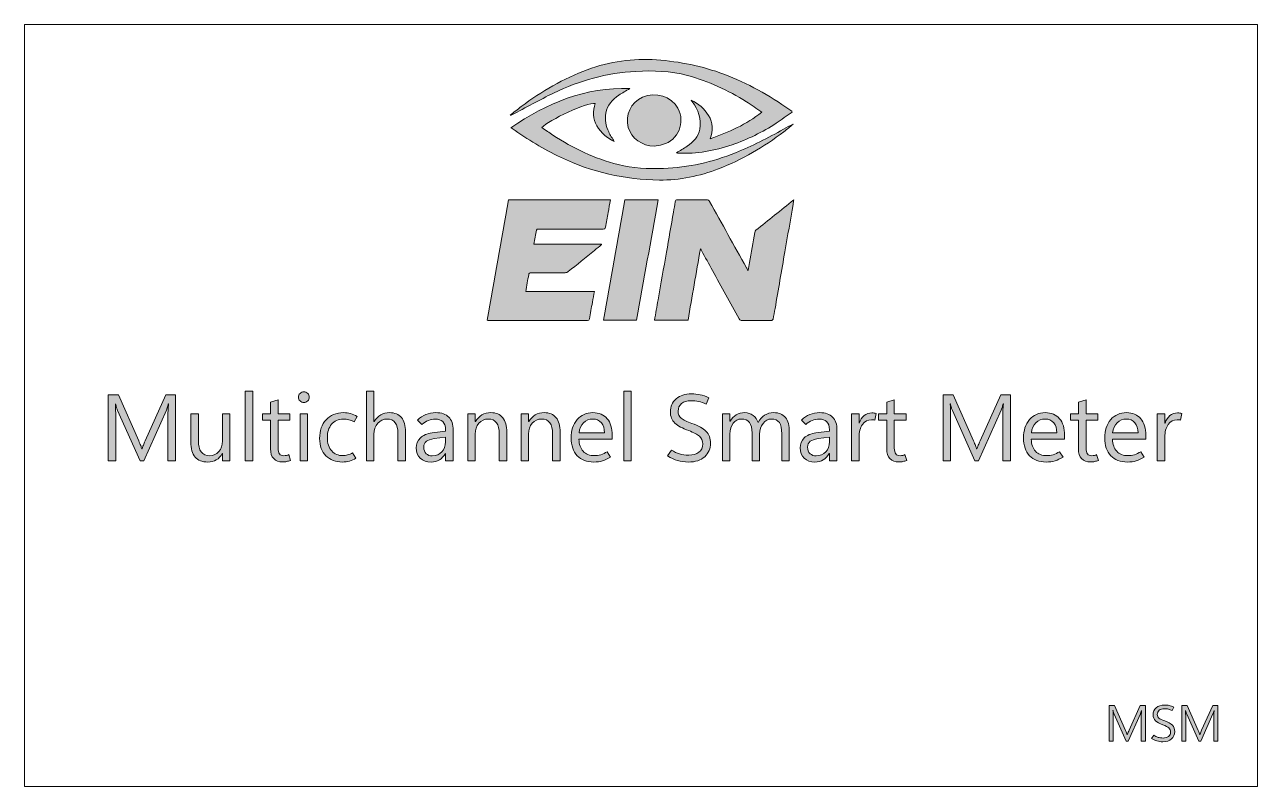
# Model space of a CAD drawing. Extents: x 0 to 482, y 0 to 298.
import ezdxf

# ---------------------------------------------------------------- set-up
doc = ezdxf.new("R2010")
doc.units = 0
doc.header["$MEASUREMENT"] = 0
doc.layers.add('Layer 1', color=7, linetype='Continuous')

# ---------------------------------------------------------------- blocks, each defined once
blk = doc.blocks.new('block 2')
at = {"layer": 'Layer 1', "true_color": 0x231f20}
h = blk.add_hatch(color=250, dxfattribs=at)
h.dxf.hatch_style = 2
edge = h.paths.add_edge_path()
edge.add_spline(control_points=[(300.09, 263.54), (297.99, 262.08), (295.95, 260.58), (293.83, 259.2), (288.41, 255.68), (282.65, 252.81), (276.53, 250.71), (269.75, 248.38), (262.8, 247.16), (255.61, 247.48), (255.36, 247.49), (255.11, 247.52), (254.87, 247.55), (254.83, 247.55), (254.79, 247.61), (254.8, 247.6), (256.2, 248.45), (257.66, 249.23), (259.01, 250.17), (261.37, 251.83), (263.48, 253.84), (263.93, 256.83), (264.52, 260.79), (263.47, 264.43), (260.94, 267.59), (260.81, 267.76), (260.67, 267.92), (260.57, 268.13), (263.51, 266.9), (265.74, 264.82), (267.39, 262.16), (269.15, 259.35), (269.11, 256.32), (268.03, 253.05), (275.22, 255.73), (282.16, 258.55), (288.2, 263.52), (286.1, 264.93), (284.16, 266.31), (282.14, 267.57), (274.95, 272.04), (267.35, 275.59), (259.14, 277.8), (252.49, 279.59), (245.74, 279.81), (238.92, 279.44), (227.61, 278.84), (216.92, 275.86), (206.78, 270.95), (201.25, 268.27), (195.89, 265.26), (190.46, 262.41), (190.27, 262.31), (190.08, 262.21), (189.79, 262.26), (191.24, 263.4), (192.67, 264.57), (194.15, 265.68), (202.09, 271.65), (210.61, 276.57), (219.95, 280.04), (228.71, 283.3), (237.72, 284.58), (247.05, 283.91), (256.09, 283.26), (264.87, 281.48), (273.36, 278.32), (282.59, 274.88), (291.04, 270.01), (299.09, 264.4), (299.36, 264.22), (299.63, 264.03), (299.89, 263.84), (299.93, 263.81), (299.95, 263.76), (300.09, 263.54)], knot_values=[0, 0, 0, 0, 1, 1, 1, 2, 2, 2, 3, 3, 3, 4, 4, 4, 5, 5, 5, 6, 6, 6, 7, 7, 7, 8, 8, 8, 9, 9, 9, 10, 10, 10, 11, 11, 11, 12, 12, 12, 13, 13, 13, 14, 14, 14, 15, 15, 15, 16, 16, 16, 17, 17, 17, 18, 18, 18, 19, 19, 19, 20, 20, 20, 21, 21, 21, 22, 22, 22, 23, 23, 23, 24, 24, 24, 25, 25, 25, 25], degree=3, periodic=0)
edge.add_line((300.09, 263.54), (300.09, 263.54))
h = blk.add_hatch(color=250, dxfattribs=at)
h.dxf.hatch_style = 2
edge = h.paths.add_edge_path()
edge.add_spline(control_points=[(190.12, 257.42), (204.18, 266.98), (219.1, 273.41), (236.59, 272.71), (235.02, 271.78), (233.6, 271.04), (232.3, 270.13), (229.81, 268.38), (227.65, 266.28), (227.17, 263.1), (226.79, 260.57), (227.24, 258.08), (228.31, 255.76), (228.91, 254.47), (229.74, 253.28), (230.47, 252.04), (227.62, 253.34), (225.39, 255.41), (223.74, 258.08), (222.01, 260.89), (222.1, 263.89), (223.05, 266.93), (219.97, 267.32), (204.83, 260.46), (202.22, 257.45), (203.64, 256.47), (205.04, 255.46), (206.48, 254.53), (214.4, 249.38), (222.8, 245.34), (232, 243.02), (237.82, 241.55), (243.73, 241.26), (249.7, 241.5), (259.44, 241.89), (268.82, 243.94), (277.85, 247.59), (284.35, 250.21), (290.56, 253.42), (296.67, 256.83), (297.88, 257.51), (299.09, 258.2), (300.41, 258.74), (299.21, 257.77), (298.02, 256.79), (296.8, 255.85), (288.94, 249.86), (280.5, 244.88), (271.25, 241.34), (263.81, 238.49), (256.13, 236.83), (248.12, 236.94), (234.61, 237.14), (221.72, 240.05), (209.5, 245.84), (202.84, 248.99), (196.58, 252.82), (190.57, 257.07), (190.47, 257.14), (190.38, 257.22), (190.12, 257.42)], knot_values=[0, 0, 0, 0, 1, 1, 1, 2, 2, 2, 3, 3, 3, 4, 4, 4, 5, 5, 5, 6, 6, 6, 7, 7, 7, 8, 8, 8, 9, 9, 9, 10, 10, 10, 11, 11, 11, 12, 12, 12, 13, 13, 13, 14, 14, 14, 15, 15, 15, 16, 16, 16, 17, 17, 17, 18, 18, 18, 19, 19, 19, 20, 20, 20, 20], degree=3, periodic=0)
edge.add_line((190.12, 257.42), (190.12, 257.42))
h = blk.add_hatch(color=250, dxfattribs=at)
h.dxf.hatch_style = 2
edge = h.paths.add_edge_path()
edge.add_spline(control_points=[(246.09, 250.15), (241.36, 250.31), (237.19, 253.31), (235.99, 257.53), (234.64, 262.31), (236.97, 267.24), (241.55, 269.3), (246.68, 271.59), (252.81, 269.68), (255.36, 264.99), (258.37, 259.43), (255.52, 252.59), (249.4, 250.79), (248.33, 250.48), (247.2, 250.36), (246.09, 250.15)], knot_values=[0, 0, 0, 0, 1, 1, 1, 2, 2, 2, 3, 3, 3, 4, 4, 4, 5, 5, 5, 5], degree=3, periodic=0)
edge.add_line((246.09, 250.15), (246.09, 250.15))
h = blk.add_hatch(color=250, dxfattribs=at)
h.dxf.hatch_style = 2
edge = h.paths.add_edge_path()
edge.add_spline(control_points=[(180.81, 182.14), (183.59, 197.84), (186.36, 213.48), (189.14, 229.16), (189.14, 229.16), (228.98, 229.16), (228.98, 229.16), (228.69, 227.5), (228.41, 225.88), (228.12, 224.25), (227.78, 222.33), (227.4, 220.41), (227.11, 218.48), (227.01, 217.84), (226.7, 217.81), (226.2, 217.81), (219.45, 217.82), (212.7, 217.82), (205.95, 217.82), (204.25, 217.82), (202.54, 217.82), (200.84, 217.82), (200.5, 217.82), (200.2, 217.84), (200.12, 217.38), (199.79, 215.58), (199.42, 213.79), (199.05, 211.9), (199.05, 211.9), (225.48, 211.9), (225.48, 211.9), (225.5, 211.85), (225.52, 211.8), (225.55, 211.74), (224.61, 210.98), (223.67, 210.21), (222.73, 209.45), (219.32, 206.68), (215.92, 203.91), (212.5, 201.16), (212.18, 200.91), (211.69, 200.75), (211.29, 200.75), (206.84, 200.72), (202.4, 200.72), (197.96, 200.75), (197.36, 200.75), (197.13, 200.59), (197.04, 199.99), (196.69, 197.81), (196.29, 195.64), (195.9, 193.39), (195.9, 193.39), (222.72, 193.39), (222.72, 193.39), (222.45, 191.93), (222.21, 190.55), (221.95, 189.18), (221.55, 187.01), (221.14, 184.85), (220.76, 182.67), (220.68, 182.26), (220.55, 182.08), (220.09, 182.08), (207.14, 182.09), (194.18, 182.09), (181.23, 182.09), (181.13, 182.09), (181.04, 182.11), (180.81, 182.14)], knot_values=[0, 0, 0, 0, 1, 1, 1, 2, 2, 2, 3, 3, 3, 4, 4, 4, 5, 5, 5, 6, 6, 6, 7, 7, 7, 8, 8, 8, 9, 9, 9, 10, 10, 10, 11, 11, 11, 12, 12, 12, 13, 13, 13, 14, 14, 14, 15, 15, 15, 16, 16, 16, 17, 17, 17, 18, 18, 18, 19, 19, 19, 20, 20, 20, 21, 21, 21, 22, 22, 22, 23, 23, 23, 23], degree=3, periodic=0)
edge.add_line((180.81, 182.14), (180.81, 182.14))
h = blk.add_hatch(color=250, dxfattribs=at)
h.dxf.hatch_style = 2
edge = h.paths.add_edge_path()
edge.add_spline(control_points=[(234.69, 229.16), (234.69, 229.16), (247.67, 229.16), (247.67, 229.16), (244.83, 213.45), (241.99, 197.8), (239.15, 182.13), (239.15, 182.13), (226.32, 182.13), (226.32, 182.13), (229.11, 197.82), (231.89, 213.46), (234.69, 229.16)], knot_values=[0, 0, 0, 0, 1, 1, 1, 2, 2, 2, 3, 3, 3, 4, 4, 4, 4], degree=3, periodic=0)
edge.add_line((234.69, 229.16), (234.69, 229.16))
h = blk.add_hatch(color=250, dxfattribs=at)
h.dxf.hatch_style = 2
edge = h.paths.add_edge_path()
edge.add_spline(control_points=[(264.18, 210.03), (262.54, 200.61), (260.93, 191.38), (259.32, 182.14), (259.32, 182.14), (246.23, 182.14), (246.23, 182.14), (246.71, 184.83), (247.17, 187.47), (247.63, 190.11), (248.72, 196.33), (249.81, 202.55), (250.9, 208.77), (251.82, 214), (252.74, 219.23), (253.66, 224.46), (253.9, 225.79), (254.16, 227.12), (254.34, 228.46), (254.42, 229.07), (254.67, 229.22), (255.26, 229.22), (259.05, 229.19), (262.84, 229.19), (266.63, 229.22), (267.18, 229.22), (267.47, 229.04), (267.74, 228.57), (272.54, 219.94), (277.35, 211.32), (282.17, 202.7), (282.35, 202.37), (282.53, 202.05), (282.82, 201.55), (283.04, 202.72), (283.23, 203.71), (283.4, 204.7), (284.07, 208.63), (284.72, 212.56), (285.4, 216.48), (285.45, 216.77), (285.61, 217.12), (285.83, 217.3), (290.71, 221.23), (295.61, 225.14), (300.65, 229.17), (300.56, 228.5), (300.5, 227.98), (300.41, 227.46), (299.34, 221.29), (298.27, 215.12), (297.2, 208.94), (295.91, 201.54), (294.63, 194.13), (293.35, 186.73), (293.11, 185.34), (292.88, 183.96), (292.6, 182.59), (292.56, 182.39), (292.24, 182.11), (292.04, 182.11), (288.05, 182.08), (284.06, 182.08), (280.07, 182.11), (279.81, 182.12), (279.45, 182.41), (279.31, 182.66), (275.83, 188.95), (272.37, 195.26), (268.9, 201.56), (267.47, 204.17), (266.03, 206.78), (264.59, 209.4), (264.5, 209.57), (264.38, 209.72), (264.18, 210.03)], knot_values=[0, 0, 0, 0, 1, 1, 1, 2, 2, 2, 3, 3, 3, 4, 4, 4, 5, 5, 5, 6, 6, 6, 7, 7, 7, 8, 8, 8, 9, 9, 9, 10, 10, 10, 11, 11, 11, 12, 12, 12, 13, 13, 13, 14, 14, 14, 15, 15, 15, 16, 16, 16, 17, 17, 17, 18, 18, 18, 19, 19, 19, 20, 20, 20, 21, 21, 21, 22, 22, 22, 23, 23, 23, 24, 24, 24, 25, 25, 25, 25], degree=3, periodic=0)
edge.add_line((264.18, 210.03), (264.18, 210.03))
at = {"layer": 'Layer 1', "lineweight": 0}
blk.add_lwpolyline([(0, 297.68), (481.89, 297.68), (481.89, 0), (0, 0), (0, 297.68)], dxfattribs=at)
for points, knots in [([(300.09, 263.54), (297.99, 262.08), (295.95, 260.58), (293.83, 259.2), (288.41, 255.68), (282.65, 252.81), (276.53, 250.71), (269.75, 248.38), (262.8, 247.16), (255.61, 247.48), (255.36, 247.49), (255.11, 247.52), (254.87, 247.55), (254.83, 247.55), (254.79, 247.61), (254.8, 247.6), (256.2, 248.45), (257.66, 249.23), (259.01, 250.17), (261.37, 251.83), (263.48, 253.84), (263.93, 256.83), (264.52, 260.79), (263.47, 264.43), (260.94, 267.59), (260.81, 267.76), (260.67, 267.92), (260.57, 268.13), (263.51, 266.9), (265.74, 264.82), (267.39, 262.16), (269.15, 259.35), (269.11, 256.32), (268.03, 253.05), (275.22, 255.73), (282.16, 258.55), (288.2, 263.52), (286.1, 264.93), (284.16, 266.31), (282.14, 267.57), (274.95, 272.04), (267.35, 275.59), (259.14, 277.8), (252.49, 279.59), (245.74, 279.81), (238.92, 279.44), (227.61, 278.84), (216.92, 275.86), (206.78, 270.95), (201.25, 268.27), (195.89, 265.26), (190.46, 262.41), (190.27, 262.31), (190.08, 262.21), (189.79, 262.26), (191.24, 263.4), (192.67, 264.57), (194.15, 265.68), (202.09, 271.65), (210.61, 276.57), (219.95, 280.04), (228.71, 283.3), (237.72, 284.58), (247.05, 283.91), (256.09, 283.26), (264.87, 281.48), (273.36, 278.32), (282.59, 274.88), (291.04, 270.01), (299.09, 264.4), (299.36, 264.22), (299.63, 264.03), (299.89, 263.84), (299.93, 263.81), (299.95, 263.76), (300.09, 263.54)], [0, 0, 0, 0, 1, 1, 1, 2, 2, 2, 3, 3, 3, 4, 4, 4, 5, 5, 5, 6, 6, 6, 7, 7, 7, 8, 8, 8, 9, 9, 9, 10, 10, 10, 11, 11, 11, 12, 12, 12, 13, 13, 13, 14, 14, 14, 15, 15, 15, 16, 16, 16, 17, 17, 17, 18, 18, 18, 19, 19, 19, 20, 20, 20, 21, 21, 21, 22, 22, 22, 23, 23, 23, 24, 24, 24, 25, 25, 25, 25]), ([(190.12, 257.42), (204.18, 266.98), (219.1, 273.41), (236.59, 272.71), (235.02, 271.78), (233.6, 271.04), (232.3, 270.13), (229.81, 268.38), (227.65, 266.28), (227.17, 263.1), (226.79, 260.57), (227.24, 258.08), (228.31, 255.76), (228.91, 254.47), (229.74, 253.28), (230.47, 252.04), (227.62, 253.34), (225.39, 255.41), (223.74, 258.08), (222.01, 260.89), (222.1, 263.89), (223.05, 266.93), (219.97, 267.32), (204.83, 260.46), (202.22, 257.45), (203.64, 256.47), (205.04, 255.46), (206.48, 254.53), (214.4, 249.38), (222.8, 245.34), (232, 243.02), (237.82, 241.55), (243.73, 241.26), (249.7, 241.5), (259.44, 241.89), (268.82, 243.94), (277.85, 247.59), (284.35, 250.21), (290.56, 253.42), (296.67, 256.83), (297.88, 257.51), (299.09, 258.2), (300.41, 258.74), (299.21, 257.77), (298.02, 256.79), (296.8, 255.85), (288.94, 249.86), (280.5, 244.88), (271.25, 241.34), (263.81, 238.49), (256.13, 236.83), (248.12, 236.94), (234.61, 237.14), (221.72, 240.05), (209.5, 245.84), (202.84, 248.99), (196.58, 252.82), (190.57, 257.07), (190.47, 257.14), (190.38, 257.22), (190.12, 257.42)], [0, 0, 0, 0, 1, 1, 1, 2, 2, 2, 3, 3, 3, 4, 4, 4, 5, 5, 5, 6, 6, 6, 7, 7, 7, 8, 8, 8, 9, 9, 9, 10, 10, 10, 11, 11, 11, 12, 12, 12, 13, 13, 13, 14, 14, 14, 15, 15, 15, 16, 16, 16, 17, 17, 17, 18, 18, 18, 19, 19, 19, 20, 20, 20, 20]), ([(246.09, 250.15), (241.36, 250.31), (237.19, 253.31), (235.99, 257.53), (234.64, 262.31), (236.97, 267.24), (241.55, 269.3), (246.68, 271.59), (252.81, 269.68), (255.36, 264.99), (258.37, 259.43), (255.52, 252.59), (249.4, 250.79), (248.33, 250.48), (247.2, 250.36), (246.09, 250.15)], [0, 0, 0, 0, 1, 1, 1, 2, 2, 2, 3, 3, 3, 4, 4, 4, 5, 5, 5, 5]), ([(180.81, 182.14), (183.59, 197.84), (186.36, 213.48), (189.14, 229.16), (189.14, 229.16), (228.98, 229.16), (228.98, 229.16), (228.69, 227.5), (228.41, 225.88), (228.12, 224.25), (227.78, 222.33), (227.4, 220.41), (227.11, 218.48), (227.01, 217.84), (226.7, 217.81), (226.2, 217.81), (219.45, 217.82), (212.7, 217.82), (205.95, 217.82), (204.25, 217.82), (202.54, 217.82), (200.84, 217.82), (200.5, 217.82), (200.2, 217.84), (200.12, 217.38), (199.79, 215.58), (199.42, 213.79), (199.05, 211.9), (199.05, 211.9), (225.48, 211.9), (225.48, 211.9), (225.5, 211.85), (225.52, 211.8), (225.55, 211.74), (224.61, 210.98), (223.67, 210.21), (222.73, 209.45), (219.32, 206.68), (215.92, 203.91), (212.5, 201.16), (212.18, 200.91), (211.69, 200.75), (211.29, 200.75), (206.84, 200.72), (202.4, 200.72), (197.96, 200.75), (197.36, 200.75), (197.13, 200.59), (197.04, 199.99), (196.69, 197.81), (196.29, 195.64), (195.9, 193.39), (195.9, 193.39), (222.72, 193.39), (222.72, 193.39), (222.45, 191.93), (222.21, 190.55), (221.95, 189.18), (221.55, 187.01), (221.14, 184.85), (220.76, 182.67), (220.68, 182.26), (220.55, 182.08), (220.09, 182.08), (207.14, 182.09), (194.18, 182.09), (181.23, 182.09), (181.13, 182.09), (181.04, 182.11), (180.81, 182.14)], [0, 0, 0, 0, 1, 1, 1, 2, 2, 2, 3, 3, 3, 4, 4, 4, 5, 5, 5, 6, 6, 6, 7, 7, 7, 8, 8, 8, 9, 9, 9, 10, 10, 10, 11, 11, 11, 12, 12, 12, 13, 13, 13, 14, 14, 14, 15, 15, 15, 16, 16, 16, 17, 17, 17, 18, 18, 18, 19, 19, 19, 20, 20, 20, 21, 21, 21, 22, 22, 22, 23, 23, 23, 23]), ([(234.69, 229.16), (234.69, 229.16), (247.67, 229.16), (247.67, 229.16), (244.83, 213.45), (241.99, 197.8), (239.15, 182.13), (239.15, 182.13), (226.32, 182.13), (226.32, 182.13), (229.11, 197.82), (231.89, 213.46), (234.69, 229.16)], [0, 0, 0, 0, 1, 1, 1, 2, 2, 2, 3, 3, 3, 4, 4, 4, 4]), ([(264.18, 210.03), (262.54, 200.61), (260.93, 191.38), (259.32, 182.14), (259.32, 182.14), (246.23, 182.14), (246.23, 182.14), (246.71, 184.83), (247.17, 187.47), (247.63, 190.11), (248.72, 196.33), (249.81, 202.55), (250.9, 208.77), (251.82, 214), (252.74, 219.23), (253.66, 224.46), (253.9, 225.79), (254.16, 227.12), (254.34, 228.46), (254.42, 229.07), (254.67, 229.22), (255.26, 229.22), (259.05, 229.19), (262.84, 229.19), (266.63, 229.22), (267.18, 229.22), (267.47, 229.04), (267.74, 228.57), (272.54, 219.94), (277.35, 211.32), (282.17, 202.7), (282.35, 202.37), (282.53, 202.05), (282.82, 201.55), (283.04, 202.72), (283.23, 203.71), (283.4, 204.7), (284.07, 208.63), (284.72, 212.56), (285.4, 216.48), (285.45, 216.77), (285.61, 217.12), (285.83, 217.3), (290.71, 221.23), (295.61, 225.14), (300.65, 229.17), (300.56, 228.5), (300.5, 227.98), (300.41, 227.46), (299.34, 221.29), (298.27, 215.12), (297.2, 208.94), (295.91, 201.54), (294.63, 194.13), (293.35, 186.73), (293.11, 185.34), (292.88, 183.96), (292.6, 182.59), (292.56, 182.39), (292.24, 182.11), (292.04, 182.11), (288.05, 182.08), (284.06, 182.08), (280.07, 182.11), (279.81, 182.12), (279.45, 182.41), (279.31, 182.66), (275.83, 188.95), (272.37, 195.26), (268.9, 201.56), (267.47, 204.17), (266.03, 206.78), (264.59, 209.4), (264.5, 209.57), (264.38, 209.72), (264.18, 210.03)], [0, 0, 0, 0, 1, 1, 1, 2, 2, 2, 3, 3, 3, 4, 4, 4, 5, 5, 5, 6, 6, 6, 7, 7, 7, 8, 8, 8, 9, 9, 9, 10, 10, 10, 11, 11, 11, 12, 12, 12, 13, 13, 13, 14, 14, 14, 15, 15, 15, 16, 16, 16, 17, 17, 17, 18, 18, 18, 19, 19, 19, 20, 20, 20, 21, 21, 21, 22, 22, 22, 23, 23, 23, 24, 24, 24, 25, 25, 25, 25])]:
    blk.add_open_spline(points, degree=3, knots=knots, dxfattribs=at)
blk = doc.blocks.new('block 3')
at = {"layer": 'Layer 1', "true_color": 0x231f20}
h = blk.add_hatch(color=250, dxfattribs=at)
h.dxf.hatch_style = 2
h.paths.add_polyline_path([(86.23, 127.18), (86.23, 154.46), (89.18, 154.46), (89.18, 127.18)])
h = blk.add_hatch(color=250, dxfattribs=at)
h.dxf.hatch_style = 2
edge = h.paths.add_edge_path()
edge.add_spline(control_points=[(148.88, 127.18), (148.88, 127.18), (145.93, 127.18), (145.93, 127.18), (145.93, 127.18), (145.93, 137.79), (145.93, 137.79), (145.93, 139.71), (145.57, 141.15), (144.86, 142.11), (144.15, 143.07), (143.08, 143.55), (141.65, 143.55), (140.21, 143.55), (139, 143), (138.01, 141.89), (137.03, 140.78), (136.54, 139.35), (136.54, 137.61), (136.54, 137.61), (136.54, 127.18), (136.54, 127.18), (136.54, 127.18), (133.59, 127.18), (133.59, 127.18), (133.59, 127.18), (133.59, 154.46), (133.59, 154.46), (133.59, 154.46), (136.54, 154.46), (136.54, 154.46), (136.54, 154.46), (136.54, 142.54), (136.54, 142.54), (136.54, 142.54), (136.61, 142.54), (136.61, 142.54), (137.32, 143.71), (138.18, 144.58), (139.18, 145.16), (140.19, 145.74), (141.35, 146.04), (142.66, 146.04), (144.73, 146.04), (146.29, 145.41), (147.33, 144.16), (148.36, 142.92), (148.88, 141.04), (148.88, 138.53), (148.88, 138.53), (148.88, 127.18), (148.88, 127.18)], knot_values=[0, 0, 0, 0, 1, 1, 1, 2, 2, 2, 3, 3, 3, 4, 4, 4, 5, 5, 5, 6, 6, 6, 7, 7, 7, 8, 8, 8, 9, 9, 9, 10, 10, 10, 11, 11, 11, 12, 12, 12, 13, 13, 13, 14, 14, 14, 15, 15, 15, 16, 16, 16, 17, 17, 17, 17], degree=3, periodic=1)
h = blk.add_hatch(color=250, dxfattribs=at)
h.dxf.hatch_style = 2
h.paths.add_polyline_path([(234.17, 127.18), (234.17, 154.46), (237.12, 154.46), (237.12, 127.18)])
h = blk.add_hatch(color=250, dxfattribs=at)
h.dxf.hatch_style = 2
edge = h.paths.add_edge_path()
edge.add_spline(control_points=[(58.99, 127.18), (58.99, 127.18), (55.98, 127.18), (55.98, 127.18), (55.98, 127.18), (55.98, 144.49), (55.98, 144.49), (55.98, 145.17), (56, 145.93), (56.04, 146.77), (56.09, 147.61), (56.15, 148.52), (56.23, 149.51), (56.23, 149.51), (56.16, 149.51), (56.16, 149.51), (56.02, 148.93), (55.88, 148.43), (55.76, 148.01), (55.63, 147.59), (55.51, 147.26), (55.39, 147.01), (55.39, 147.01), (46.57, 127.18), (46.57, 127.18), (46.57, 127.18), (45.1, 127.18), (45.1, 127.18), (45.1, 127.18), (36.3, 146.86), (36.3, 146.86), (36.18, 147.15), (36.05, 147.52), (35.92, 147.96), (35.79, 148.4), (35.66, 148.92), (35.52, 149.51), (35.52, 149.51), (35.45, 149.51), (35.45, 149.51), (35.5, 148.99), (35.54, 148.31), (35.56, 147.47), (35.58, 146.63), (35.6, 145.63), (35.6, 144.45), (35.6, 144.45), (35.6, 127.18), (35.6, 127.18), (35.6, 127.18), (32.68, 127.18), (32.68, 127.18), (32.68, 127.18), (32.68, 152.98), (32.68, 152.98), (32.68, 152.98), (36.68, 152.98), (36.68, 152.98), (36.68, 152.98), (44.59, 134.99), (44.59, 134.99), (44.9, 134.3), (45.16, 133.7), (45.36, 133.19), (45.55, 132.67), (45.7, 132.24), (45.78, 131.89), (45.78, 131.89), (45.89, 131.89), (45.89, 131.89), (46.15, 132.6), (46.39, 133.22), (46.59, 133.75), (46.79, 134.27), (46.97, 134.71), (47.13, 135.06), (47.13, 135.06), (55.21, 152.98), (55.21, 152.98), (55.21, 152.98), (58.99, 152.98), (58.99, 152.98), (58.99, 152.98), (58.99, 127.18), (58.99, 127.18)], knot_values=[0, 0, 0, 0, 1, 1, 1, 2, 2, 2, 3, 3, 3, 4, 4, 4, 5, 5, 5, 6, 6, 6, 7, 7, 7, 8, 8, 8, 9, 9, 9, 10, 10, 10, 11, 11, 11, 12, 12, 12, 13, 13, 13, 14, 14, 14, 15, 15, 15, 16, 16, 16, 17, 17, 17, 18, 18, 18, 19, 19, 19, 20, 20, 20, 21, 21, 21, 22, 22, 22, 23, 23, 23, 24, 24, 24, 25, 25, 25, 26, 26, 26, 27, 27, 27, 28, 28, 28, 28], degree=3, periodic=1)
h = blk.add_hatch(color=250, dxfattribs=at)
h.dxf.hatch_style = 2
edge = h.paths.add_edge_path()
edge.add_spline(control_points=[(103.93, 127.39), (103.43, 127.19), (102.94, 127.04), (102.45, 126.93), (101.96, 126.83), (101.42, 126.78), (100.8, 126.78), (99.34, 126.78), (98.19, 127.21), (97.36, 128.07), (96.52, 128.93), (96.11, 130.19), (96.11, 131.87), (96.11, 131.87), (96.11, 143.08), (96.11, 143.08), (96.11, 143.08), (92.94, 143.08), (92.94, 143.08), (92.94, 143.08), (92.94, 145.6), (92.94, 145.6), (92.94, 145.6), (96.11, 145.6), (96.11, 145.6), (96.11, 145.6), (96.11, 150.1), (96.11, 150.1), (96.11, 150.1), (99.06, 151.05), (99.06, 151.05), (99.06, 151.05), (99.06, 145.6), (99.06, 145.6), (99.06, 145.6), (103.7, 145.6), (103.7, 145.6), (103.7, 145.6), (103.7, 143.08), (103.7, 143.08), (103.7, 143.08), (99.06, 143.08), (99.06, 143.08), (99.06, 143.08), (99.06, 132.22), (99.06, 132.22), (99.06, 131.16), (99.25, 130.4), (99.62, 129.93), (100, 129.46), (100.57, 129.23), (101.33, 129.23), (101.69, 129.23), (102.03, 129.27), (102.37, 129.35), (102.7, 129.44), (102.99, 129.54), (103.21, 129.64), (103.21, 129.64), (103.93, 127.39), (103.93, 127.39)], knot_values=[0, 0, 0, 0, 1, 1, 1, 2, 2, 2, 3, 3, 3, 4, 4, 4, 5, 5, 5, 6, 6, 6, 7, 7, 7, 8, 8, 8, 9, 9, 9, 10, 10, 10, 11, 11, 11, 12, 12, 12, 13, 13, 13, 14, 14, 14, 15, 15, 15, 16, 16, 16, 17, 17, 17, 18, 18, 18, 19, 19, 19, 20, 20, 20, 20], degree=3, periodic=1)
h = blk.add_hatch(color=250, dxfattribs=at)
h.dxf.hatch_style = 2
edge = h.paths.add_edge_path()
edge.add_spline(control_points=[(109.15, 150.01), (108.55, 150.01), (108.05, 150.21), (107.64, 150.61), (107.23, 151.02), (107.03, 151.51), (107.03, 152.1), (107.03, 152.69), (107.23, 153.18), (107.64, 153.58), (108.05, 153.98), (108.55, 154.19), (109.15, 154.19), (109.75, 154.19), (110.26, 153.98), (110.66, 153.58), (111.07, 153.18), (111.28, 152.69), (111.28, 152.1), (111.28, 151.51), (111.07, 151.02), (110.66, 150.61), (110.26, 150.21), (109.75, 150.01), (109.15, 150.01)], knot_values=[0, 0, 0, 0, 1, 1, 1, 2, 2, 2, 3, 3, 3, 4, 4, 4, 5, 5, 5, 6, 6, 6, 7, 7, 7, 8, 8, 8, 8], degree=3, periodic=1)
h.paths.add_polyline_path([(110.59, 127.18), (107.64, 127.18), (107.64, 145.6), (110.59, 145.6)])
h = blk.add_hatch(color=250, dxfattribs=at)
h.dxf.hatch_style = 2
edge = h.paths.add_edge_path()
edge.add_spline(control_points=[(251.35, 129.16), (251.35, 129.16), (252.83, 131.42), (252.83, 131.42), (253.88, 130.74), (254.94, 130.24), (256, 129.93), (257.05, 129.62), (258.28, 129.46), (259.68, 129.46), (261.26, 129.46), (262.55, 129.83), (263.56, 130.57), (264.58, 131.31), (265.08, 132.38), (265.08, 133.8), (265.08, 135.06), (264.65, 136.07), (263.8, 136.82), (262.94, 137.58), (261.53, 138.31), (259.58, 139.02), (257.15, 139.89), (255.36, 140.88), (254.19, 141.98), (253.02, 143.08), (252.43, 144.52), (252.43, 146.32), (252.43, 148.43), (253.19, 150.14), (254.71, 151.45), (256.23, 152.76), (258.22, 153.41), (260.69, 153.41), (261.84, 153.41), (262.97, 153.29), (264.08, 153.04), (265.18, 152.8), (266.32, 152.4), (267.49, 151.85), (267.49, 151.85), (266.36, 149.42), (266.36, 149.42), (265.38, 149.87), (264.42, 150.2), (263.49, 150.41), (262.56, 150.61), (261.56, 150.71), (260.48, 150.71), (258.93, 150.71), (257.71, 150.35), (256.81, 149.62), (255.91, 148.9), (255.46, 147.89), (255.46, 146.61), (255.46, 145.48), (255.87, 144.58), (256.7, 143.91), (257.53, 143.24), (258.9, 142.56), (260.84, 141.86), (263.43, 140.92), (265.29, 139.88), (266.41, 138.73), (267.54, 137.58), (268.11, 136.02), (268.11, 134.07), (268.11, 131.98), (267.35, 130.24), (265.84, 128.84), (264.33, 127.44), (262.2, 126.75), (259.47, 126.75), (257.93, 126.75), (256.52, 126.94), (255.22, 127.32), (253.93, 127.71), (252.64, 128.32), (251.35, 129.16)], knot_values=[0, 0, 0, 0, 1, 1, 1, 2, 2, 2, 3, 3, 3, 4, 4, 4, 5, 5, 5, 6, 6, 6, 7, 7, 7, 8, 8, 8, 9, 9, 9, 10, 10, 10, 11, 11, 11, 12, 12, 12, 13, 13, 13, 14, 14, 14, 15, 15, 15, 16, 16, 16, 17, 17, 17, 18, 18, 18, 19, 19, 19, 20, 20, 20, 21, 21, 21, 22, 22, 22, 23, 23, 23, 24, 24, 24, 25, 25, 25, 26, 26, 26, 26], degree=3, periodic=1)
h = blk.add_hatch(color=250, dxfattribs=at)
h.dxf.hatch_style = 2
edge = h.paths.add_edge_path()
edge.add_spline(control_points=[(344.85, 127.39), (344.34, 127.19), (343.85, 127.04), (343.36, 126.93), (342.88, 126.83), (342.33, 126.78), (341.72, 126.78), (340.25, 126.78), (339.1, 127.21), (338.27, 128.07), (337.44, 128.93), (337.02, 130.19), (337.02, 131.87), (337.02, 131.87), (337.02, 143.08), (337.02, 143.08), (337.02, 143.08), (333.85, 143.08), (333.85, 143.08), (333.85, 143.08), (333.85, 145.6), (333.85, 145.6), (333.85, 145.6), (337.02, 145.6), (337.02, 145.6), (337.02, 145.6), (337.02, 150.1), (337.02, 150.1), (337.02, 150.1), (339.97, 151.05), (339.97, 151.05), (339.97, 151.05), (339.97, 145.6), (339.97, 145.6), (339.97, 145.6), (344.61, 145.6), (344.61, 145.6), (344.61, 145.6), (344.61, 143.08), (344.61, 143.08), (344.61, 143.08), (339.97, 143.08), (339.97, 143.08), (339.97, 143.08), (339.97, 132.22), (339.97, 132.22), (339.97, 131.16), (340.16, 130.4), (340.54, 129.93), (340.92, 129.46), (341.48, 129.23), (342.24, 129.23), (342.6, 129.23), (342.95, 129.27), (343.28, 129.35), (343.62, 129.44), (343.9, 129.54), (344.13, 129.64), (344.13, 129.64), (344.85, 127.39), (344.85, 127.39)], knot_values=[0, 0, 0, 0, 1, 1, 1, 2, 2, 2, 3, 3, 3, 4, 4, 4, 5, 5, 5, 6, 6, 6, 7, 7, 7, 8, 8, 8, 9, 9, 9, 10, 10, 10, 11, 11, 11, 12, 12, 12, 13, 13, 13, 14, 14, 14, 15, 15, 15, 16, 16, 16, 17, 17, 17, 18, 18, 18, 19, 19, 19, 20, 20, 20, 20], degree=3, periodic=1)
h = blk.add_hatch(color=250, dxfattribs=at)
h.dxf.hatch_style = 2
edge = h.paths.add_edge_path()
edge.add_spline(control_points=[(385.35, 127.18), (385.35, 127.18), (382.35, 127.18), (382.35, 127.18), (382.35, 127.18), (382.35, 144.49), (382.35, 144.49), (382.35, 145.17), (382.37, 145.93), (382.41, 146.77), (382.45, 147.61), (382.51, 148.52), (382.6, 149.51), (382.6, 149.51), (382.53, 149.51), (382.53, 149.51), (382.38, 148.93), (382.25, 148.43), (382.12, 148.01), (381.99, 147.59), (381.87, 147.26), (381.75, 147.01), (381.75, 147.01), (372.93, 127.18), (372.93, 127.18), (372.93, 127.18), (371.46, 127.18), (371.46, 127.18), (371.46, 127.18), (362.66, 146.86), (362.66, 146.86), (362.54, 147.15), (362.41, 147.52), (362.28, 147.96), (362.15, 148.4), (362.02, 148.92), (361.89, 149.51), (361.89, 149.51), (361.81, 149.51), (361.81, 149.51), (361.86, 148.99), (361.9, 148.31), (361.92, 147.47), (361.95, 146.63), (361.96, 145.63), (361.96, 144.45), (361.96, 144.45), (361.96, 127.18), (361.96, 127.18), (361.96, 127.18), (359.04, 127.18), (359.04, 127.18), (359.04, 127.18), (359.04, 152.98), (359.04, 152.98), (359.04, 152.98), (363.04, 152.98), (363.04, 152.98), (363.04, 152.98), (370.96, 134.99), (370.96, 134.99), (371.27, 134.3), (371.52, 133.7), (371.72, 133.19), (371.92, 132.67), (372.06, 132.24), (372.14, 131.89), (372.14, 131.89), (372.25, 131.89), (372.25, 131.89), (372.51, 132.6), (372.75, 133.22), (372.95, 133.75), (373.16, 134.27), (373.34, 134.71), (373.49, 135.06), (373.49, 135.06), (381.57, 152.98), (381.57, 152.98), (381.57, 152.98), (385.35, 152.98), (385.35, 152.98), (385.35, 152.98), (385.35, 127.18), (385.35, 127.18)], knot_values=[0, 0, 0, 0, 1, 1, 1, 2, 2, 2, 3, 3, 3, 4, 4, 4, 5, 5, 5, 6, 6, 6, 7, 7, 7, 8, 8, 8, 9, 9, 9, 10, 10, 10, 11, 11, 11, 12, 12, 12, 13, 13, 13, 14, 14, 14, 15, 15, 15, 16, 16, 16, 17, 17, 17, 18, 18, 18, 19, 19, 19, 20, 20, 20, 21, 21, 21, 22, 22, 22, 23, 23, 23, 24, 24, 24, 25, 25, 25, 26, 26, 26, 27, 27, 27, 28, 28, 28, 28], degree=3, periodic=1)
h = blk.add_hatch(color=250, dxfattribs=at)
h.dxf.hatch_style = 2
edge = h.paths.add_edge_path()
edge.add_spline(control_points=[(419.79, 127.39), (419.29, 127.19), (418.79, 127.04), (418.3, 126.93), (417.82, 126.83), (417.27, 126.78), (416.66, 126.78), (415.19, 126.78), (414.05, 127.21), (413.21, 128.07), (412.38, 128.93), (411.96, 130.19), (411.96, 131.87), (411.96, 131.87), (411.96, 143.08), (411.96, 143.08), (411.96, 143.08), (408.79, 143.08), (408.79, 143.08), (408.79, 143.08), (408.79, 145.6), (408.79, 145.6), (408.79, 145.6), (411.96, 145.6), (411.96, 145.6), (411.96, 145.6), (411.96, 150.1), (411.96, 150.1), (411.96, 150.1), (414.91, 151.05), (414.91, 151.05), (414.91, 151.05), (414.91, 145.6), (414.91, 145.6), (414.91, 145.6), (419.56, 145.6), (419.56, 145.6), (419.56, 145.6), (419.56, 143.08), (419.56, 143.08), (419.56, 143.08), (414.91, 143.08), (414.91, 143.08), (414.91, 143.08), (414.91, 132.22), (414.91, 132.22), (414.91, 131.16), (415.1, 130.4), (415.48, 129.93), (415.86, 129.46), (416.42, 129.23), (417.18, 129.23), (417.54, 129.23), (417.89, 129.27), (418.22, 129.35), (418.56, 129.44), (418.84, 129.54), (419.07, 129.64), (419.07, 129.64), (419.79, 127.39), (419.79, 127.39)], knot_values=[0, 0, 0, 0, 1, 1, 1, 2, 2, 2, 3, 3, 3, 4, 4, 4, 5, 5, 5, 6, 6, 6, 7, 7, 7, 8, 8, 8, 9, 9, 9, 10, 10, 10, 11, 11, 11, 12, 12, 12, 13, 13, 13, 14, 14, 14, 15, 15, 15, 16, 16, 16, 17, 17, 17, 18, 18, 18, 19, 19, 19, 20, 20, 20, 20], degree=3, periodic=1)
h = blk.add_hatch(color=250, dxfattribs=at)
h.dxf.hatch_style = 2
edge = h.paths.add_edge_path()
edge.add_spline(control_points=[(80.27, 127.18), (80.27, 127.18), (77.32, 127.18), (77.32, 127.18), (77.32, 127.18), (77.32, 130.09), (77.32, 130.09), (77.32, 130.09), (77.25, 130.09), (77.25, 130.09), (76.64, 128.98), (75.86, 128.14), (74.91, 127.58), (73.96, 127.02), (72.85, 126.75), (71.56, 126.75), (69.37, 126.75), (67.72, 127.4), (66.62, 128.71), (65.53, 130.01), (64.98, 131.98), (64.98, 134.59), (64.98, 134.59), (64.98, 145.6), (64.98, 145.6), (64.98, 145.6), (67.91, 145.6), (67.91, 145.6), (67.91, 145.6), (67.91, 135.06), (67.91, 135.06), (67.91, 133.12), (68.28, 131.66), (69.03, 130.69), (69.77, 129.71), (70.89, 129.23), (72.37, 129.23), (73.81, 129.23), (75, 129.76), (75.93, 130.82), (76.86, 131.88), (77.32, 133.27), (77.32, 134.99), (77.32, 134.99), (77.32, 145.6), (77.32, 145.6), (77.32, 145.6), (80.27, 145.6), (80.27, 145.6), (80.27, 145.6), (80.27, 127.18), (80.27, 127.18)], knot_values=[0, 0, 0, 0, 1, 1, 1, 2, 2, 2, 3, 3, 3, 4, 4, 4, 5, 5, 5, 6, 6, 6, 7, 7, 7, 8, 8, 8, 9, 9, 9, 10, 10, 10, 11, 11, 11, 12, 12, 12, 13, 13, 13, 14, 14, 14, 15, 15, 15, 16, 16, 16, 17, 17, 17, 17], degree=3, periodic=1)
h = blk.add_hatch(color=250, dxfattribs=at)
h.dxf.hatch_style = 2
edge = h.paths.add_edge_path()
edge.add_spline(control_points=[(129.52, 128.28), (128.67, 127.75), (127.82, 127.36), (126.97, 127.12), (126.11, 126.87), (125.18, 126.75), (124.18, 126.75), (121.59, 126.75), (119.46, 127.55), (117.8, 129.16), (116.14, 130.76), (115.31, 133.04), (115.31, 135.99), (115.31, 138.99), (116.14, 141.42), (117.82, 143.26), (119.49, 145.11), (121.79, 146.04), (124.72, 146.04), (125.66, 146.04), (126.57, 145.92), (127.42, 145.69), (128.28, 145.46), (129.15, 145.09), (130.02, 144.58), (130.02, 144.58), (128.78, 142.42), (128.78, 142.42), (128.1, 142.8), (127.43, 143.08), (126.77, 143.26), (126.11, 143.44), (125.39, 143.53), (124.61, 143.53), (122.58, 143.53), (121.03, 142.86), (119.95, 141.5), (118.87, 140.14), (118.33, 138.42), (118.33, 136.34), (118.33, 134.03), (118.9, 132.28), (120.03, 131.06), (121.16, 129.85), (122.63, 129.25), (124.43, 129.25), (125.02, 129.25), (125.63, 129.34), (126.27, 129.53), (126.91, 129.71), (127.56, 130), (128.21, 130.4), (128.21, 130.4), (129.52, 128.28), (129.52, 128.28)], knot_values=[0, 0, 0, 0, 1, 1, 1, 2, 2, 2, 3, 3, 3, 4, 4, 4, 5, 5, 5, 6, 6, 6, 7, 7, 7, 8, 8, 8, 9, 9, 9, 10, 10, 10, 11, 11, 11, 12, 12, 12, 13, 13, 13, 14, 14, 14, 15, 15, 15, 16, 16, 16, 17, 17, 17, 18, 18, 18, 18], degree=3, periodic=1)
h = blk.add_hatch(color=250, dxfattribs=at)
h.dxf.hatch_style = 2
edge = h.paths.add_edge_path()
edge.add_spline(control_points=[(167.49, 127.18), (167.49, 127.18), (164.54, 127.18), (164.54, 127.18), (164.54, 127.18), (164.54, 130.06), (164.54, 130.06), (164.54, 130.06), (164.46, 130.06), (164.46, 130.06), (163.83, 128.95), (163.04, 128.12), (162.12, 127.57), (161.19, 127.02), (160.1, 126.75), (158.87, 126.75), (157.14, 126.75), (155.74, 127.25), (154.68, 128.26), (153.61, 129.26), (153.07, 130.6), (153.07, 132.27), (153.07, 133.84), (153.61, 135.14), (154.69, 136.17), (155.77, 137.21), (157.3, 137.87), (159.28, 138.15), (159.28, 138.15), (164.54, 138.86), (164.54, 138.86), (164.54, 138.86), (164.54, 139.27), (164.54, 139.27), (164.54, 140.82), (164.18, 141.92), (163.46, 142.57), (162.74, 143.22), (161.78, 143.55), (160.58, 143.55), (159.62, 143.55), (158.69, 143.37), (157.81, 143.01), (156.92, 142.65), (156.08, 142.1), (155.31, 141.36), (155.31, 141.36), (153.58, 143.14), (153.58, 143.14), (154.61, 144.13), (155.71, 144.87), (156.87, 145.33), (158.03, 145.8), (159.33, 146.04), (160.76, 146.04), (162.99, 146.04), (164.67, 145.46), (165.8, 144.32), (166.92, 143.17), (167.49, 141.45), (167.49, 139.16), (167.49, 139.16), (167.49, 127.18), (167.49, 127.18)], knot_values=[0, 0, 0, 0, 1, 1, 1, 2, 2, 2, 3, 3, 3, 4, 4, 4, 5, 5, 5, 6, 6, 6, 7, 7, 7, 8, 8, 8, 9, 9, 9, 10, 10, 10, 11, 11, 11, 12, 12, 12, 13, 13, 13, 14, 14, 14, 15, 15, 15, 16, 16, 16, 17, 17, 17, 18, 18, 18, 19, 19, 19, 20, 20, 20, 21, 21, 21, 21], degree=3, periodic=1)
edge = h.paths.add_edge_path()
edge.add_spline(control_points=[(164.54, 134.66), (164.54, 134.66), (164.54, 136.5), (164.54, 136.5), (164.54, 136.5), (160.09, 135.89), (160.09, 135.89), (158.74, 135.69), (157.72, 135.35), (157.03, 134.86), (156.35, 134.37), (156.01, 133.59), (156.01, 132.54), (156.01, 131.44), (156.33, 130.59), (156.97, 130.01), (157.61, 129.43), (158.39, 129.14), (159.32, 129.14), (160.91, 129.14), (162.18, 129.66), (163.12, 130.7), (164.06, 131.75), (164.54, 133.07), (164.54, 134.66)], knot_values=[0, 0, 0, 0, 1, 1, 1, 2, 2, 2, 3, 3, 3, 4, 4, 4, 5, 5, 5, 6, 6, 6, 7, 7, 7, 8, 8, 8, 8], degree=3, periodic=1)
h = blk.add_hatch(color=250, dxfattribs=at)
h.dxf.hatch_style = 2
edge = h.paths.add_edge_path()
edge.add_spline(control_points=[(188.48, 127.18), (188.48, 127.18), (185.53, 127.18), (185.53, 127.18), (185.53, 127.18), (185.53, 137.69), (185.53, 137.69), (185.53, 139.64), (185.18, 141.11), (184.46, 142.08), (183.75, 143.06), (182.68, 143.55), (181.25, 143.55), (179.78, 143.55), (178.56, 143), (177.59, 141.89), (176.62, 140.78), (176.14, 139.38), (176.14, 137.69), (176.14, 137.69), (176.14, 127.18), (176.14, 127.18), (176.14, 127.18), (173.19, 127.18), (173.19, 127.18), (173.19, 127.18), (173.19, 145.6), (173.19, 145.6), (173.19, 145.6), (176.14, 145.6), (176.14, 145.6), (176.14, 145.6), (176.14, 142.54), (176.14, 142.54), (176.14, 142.54), (176.21, 142.54), (176.21, 142.54), (176.91, 143.71), (177.76, 144.58), (178.77, 145.16), (179.78, 145.74), (180.94, 146.04), (182.26, 146.04), (184.27, 146.04), (185.82, 145.38), (186.88, 144.08), (187.95, 142.78), (188.48, 140.9), (188.48, 138.44), (188.48, 138.44), (188.48, 127.18), (188.48, 127.18)], knot_values=[0, 0, 0, 0, 1, 1, 1, 2, 2, 2, 3, 3, 3, 4, 4, 4, 5, 5, 5, 6, 6, 6, 7, 7, 7, 8, 8, 8, 9, 9, 9, 10, 10, 10, 11, 11, 11, 12, 12, 12, 13, 13, 13, 14, 14, 14, 15, 15, 15, 16, 16, 16, 17, 17, 17, 17], degree=3, periodic=1)
h = blk.add_hatch(color=250, dxfattribs=at)
h.dxf.hatch_style = 2
edge = h.paths.add_edge_path()
edge.add_spline(control_points=[(209.34, 127.18), (209.34, 127.18), (206.39, 127.18), (206.39, 127.18), (206.39, 127.18), (206.39, 137.69), (206.39, 137.69), (206.39, 139.64), (206.03, 141.11), (205.32, 142.08), (204.6, 143.06), (203.53, 143.55), (202.11, 143.55), (200.63, 143.55), (199.41, 143), (198.44, 141.89), (197.48, 140.78), (197, 139.38), (197, 137.69), (197, 137.69), (197, 127.18), (197, 127.18), (197, 127.18), (194.04, 127.18), (194.04, 127.18), (194.04, 127.18), (194.04, 145.6), (194.04, 145.6), (194.04, 145.6), (197, 145.6), (197, 145.6), (197, 145.6), (197, 142.54), (197, 142.54), (197, 142.54), (197.07, 142.54), (197.07, 142.54), (197.76, 143.71), (198.62, 144.58), (199.62, 145.16), (200.63, 145.74), (201.79, 146.04), (203.11, 146.04), (205.13, 146.04), (206.67, 145.38), (207.74, 144.08), (208.81, 142.78), (209.34, 140.9), (209.34, 138.44), (209.34, 138.44), (209.34, 127.18), (209.34, 127.18)], knot_values=[0, 0, 0, 0, 1, 1, 1, 2, 2, 2, 3, 3, 3, 4, 4, 4, 5, 5, 5, 6, 6, 6, 7, 7, 7, 8, 8, 8, 9, 9, 9, 10, 10, 10, 11, 11, 11, 12, 12, 12, 13, 13, 13, 14, 14, 14, 15, 15, 15, 16, 16, 16, 17, 17, 17, 17], degree=3, periodic=1)
h = blk.add_hatch(color=250, dxfattribs=at)
h.dxf.hatch_style = 2
edge = h.paths.add_edge_path()
edge.add_spline(control_points=[(229.71, 135.72), (229.71, 135.72), (216.68, 135.72), (216.68, 135.72), (216.73, 133.65), (217.28, 132.05), (218.33, 130.93), (219.38, 129.81), (220.85, 129.25), (222.74, 129.25), (223.57, 129.25), (224.4, 129.37), (225.24, 129.62), (226.07, 129.86), (226.9, 130.25), (227.71, 130.79), (227.71, 130.79), (229.08, 128.69), (229.08, 128.69), (228.03, 128.02), (226.99, 127.53), (225.95, 127.21), (224.9, 126.9), (223.76, 126.75), (222.51, 126.75), (219.73, 126.75), (217.56, 127.57), (216, 129.23), (214.44, 130.88), (213.65, 133.19), (213.64, 136.16), (213.63, 139.12), (214.41, 141.51), (215.99, 143.32), (217.57, 145.13), (219.61, 146.04), (222.13, 146.04), (224.53, 146.04), (226.39, 145.25), (227.72, 143.69), (229.04, 142.12), (229.71, 139.95), (229.71, 137.18), (229.71, 137.18), (229.71, 135.72), (229.71, 135.72)], knot_values=[0, 0, 0, 0, 1, 1, 1, 2, 2, 2, 3, 3, 3, 4, 4, 4, 5, 5, 5, 6, 6, 6, 7, 7, 7, 8, 8, 8, 9, 9, 9, 10, 10, 10, 11, 11, 11, 12, 12, 12, 13, 13, 13, 14, 14, 14, 15, 15, 15, 15], degree=3, periodic=1)
edge = h.paths.add_edge_path()
edge.add_spline(control_points=[(226.69, 138.14), (226.67, 139.84), (226.26, 141.17), (225.44, 142.12), (224.63, 143.08), (223.51, 143.55), (222.08, 143.55), (220.68, 143.55), (219.48, 143.06), (218.51, 142.08), (217.53, 141.11), (216.93, 139.79), (216.72, 138.14), (216.72, 138.14), (226.69, 138.14), (226.69, 138.14)], knot_values=[0, 0, 0, 0, 1, 1, 1, 2, 2, 2, 3, 3, 3, 4, 4, 4, 5, 5, 5, 5], degree=3, periodic=1)
h = blk.add_hatch(color=250, dxfattribs=at)
h.dxf.hatch_style = 2
edge = h.paths.add_edge_path()
edge.add_spline(control_points=[(298.93, 127.18), (298.93, 127.18), (295.98, 127.18), (295.98, 127.18), (295.98, 127.18), (295.98, 137.76), (295.98, 137.76), (295.98, 139.8), (295.66, 141.27), (295.03, 142.18), (294.4, 143.1), (293.34, 143.55), (291.86, 143.55), (290.6, 143.55), (289.53, 142.98), (288.65, 141.82), (287.76, 140.67), (287.32, 139.29), (287.32, 137.69), (287.32, 137.69), (287.32, 127.18), (287.32, 127.18), (287.32, 127.18), (284.37, 127.18), (284.37, 127.18), (284.37, 127.18), (284.37, 138.12), (284.37, 138.12), (284.37, 139.93), (284.02, 141.29), (283.33, 142.19), (282.63, 143.1), (281.58, 143.55), (280.18, 143.55), (278.88, 143.55), (277.82, 143.01), (276.98, 141.92), (276.14, 140.84), (275.72, 139.42), (275.72, 137.69), (275.72, 137.69), (275.72, 127.18), (275.72, 127.18), (275.72, 127.18), (272.77, 127.18), (272.77, 127.18), (272.77, 127.18), (272.77, 145.6), (272.77, 145.6), (272.77, 145.6), (275.72, 145.6), (275.72, 145.6), (275.72, 145.6), (275.72, 142.69), (275.72, 142.69), (275.72, 142.69), (275.79, 142.69), (275.79, 142.69), (276.45, 143.8), (277.26, 144.64), (278.21, 145.2), (279.16, 145.76), (280.26, 146.04), (281.51, 146.04), (282.77, 146.04), (283.87, 145.68), (284.8, 144.98), (285.74, 144.28), (286.38, 143.36), (286.73, 142.22), (287.41, 143.49), (288.26, 144.45), (289.28, 145.08), (290.3, 145.72), (291.49, 146.04), (292.85, 146.04), (294.87, 146.04), (296.39, 145.41), (297.41, 144.16), (298.42, 142.92), (298.93, 141.04), (298.93, 138.53), (298.93, 138.53), (298.93, 127.18), (298.93, 127.18)], knot_values=[0, 0, 0, 0, 1, 1, 1, 2, 2, 2, 3, 3, 3, 4, 4, 4, 5, 5, 5, 6, 6, 6, 7, 7, 7, 8, 8, 8, 9, 9, 9, 10, 10, 10, 11, 11, 11, 12, 12, 12, 13, 13, 13, 14, 14, 14, 15, 15, 15, 16, 16, 16, 17, 17, 17, 18, 18, 18, 19, 19, 19, 20, 20, 20, 21, 21, 21, 22, 22, 22, 23, 23, 23, 24, 24, 24, 25, 25, 25, 26, 26, 26, 27, 27, 27, 28, 28, 28, 28], degree=3, periodic=1)
h = blk.add_hatch(color=250, dxfattribs=at)
h.dxf.hatch_style = 2
edge = h.paths.add_edge_path()
edge.add_spline(control_points=[(317.55, 127.18), (317.55, 127.18), (314.6, 127.18), (314.6, 127.18), (314.6, 127.18), (314.6, 130.06), (314.6, 130.06), (314.6, 130.06), (314.53, 130.06), (314.53, 130.06), (313.89, 128.95), (313.11, 128.12), (312.18, 127.57), (311.25, 127.02), (310.17, 126.75), (308.93, 126.75), (307.21, 126.75), (305.81, 127.25), (304.74, 128.26), (303.67, 129.26), (303.14, 130.6), (303.14, 132.27), (303.14, 133.84), (303.68, 135.14), (304.76, 136.17), (305.84, 137.21), (307.37, 137.87), (309.35, 138.15), (309.35, 138.15), (314.6, 138.86), (314.6, 138.86), (314.6, 138.86), (314.6, 139.27), (314.6, 139.27), (314.6, 140.82), (314.24, 141.92), (313.52, 142.57), (312.8, 143.22), (311.84, 143.55), (310.64, 143.55), (309.68, 143.55), (308.76, 143.37), (307.87, 143.01), (306.98, 142.65), (306.15, 142.1), (305.37, 141.36), (305.37, 141.36), (303.64, 143.14), (303.64, 143.14), (304.67, 144.13), (305.77, 144.87), (306.94, 145.33), (308.1, 145.8), (309.39, 146.04), (310.82, 146.04), (313.05, 146.04), (314.73, 145.46), (315.86, 144.32), (316.99, 143.17), (317.55, 141.45), (317.55, 139.16), (317.55, 139.16), (317.55, 127.18), (317.55, 127.18)], knot_values=[0, 0, 0, 0, 1, 1, 1, 2, 2, 2, 3, 3, 3, 4, 4, 4, 5, 5, 5, 6, 6, 6, 7, 7, 7, 8, 8, 8, 9, 9, 9, 10, 10, 10, 11, 11, 11, 12, 12, 12, 13, 13, 13, 14, 14, 14, 15, 15, 15, 16, 16, 16, 17, 17, 17, 18, 18, 18, 19, 19, 19, 20, 20, 20, 21, 21, 21, 21], degree=3, periodic=1)
edge = h.paths.add_edge_path()
edge.add_spline(control_points=[(314.6, 134.66), (314.6, 134.66), (314.6, 136.5), (314.6, 136.5), (314.6, 136.5), (310.16, 135.89), (310.16, 135.89), (308.8, 135.69), (307.78, 135.35), (307.1, 134.86), (306.41, 134.37), (306.07, 133.59), (306.07, 132.54), (306.07, 131.44), (306.39, 130.59), (307.03, 130.01), (307.68, 129.43), (308.46, 129.14), (309.38, 129.14), (310.98, 129.14), (312.25, 129.66), (313.19, 130.7), (314.13, 131.75), (314.6, 133.07), (314.6, 134.66)], knot_values=[0, 0, 0, 0, 1, 1, 1, 2, 2, 2, 3, 3, 3, 4, 4, 4, 5, 5, 5, 6, 6, 6, 7, 7, 7, 8, 8, 8, 8], degree=3, periodic=1)
h = blk.add_hatch(color=250, dxfattribs=at)
h.dxf.hatch_style = 2
edge = h.paths.add_edge_path()
edge.add_spline(control_points=[(332.34, 143.08), (332.11, 143.16), (331.91, 143.21), (331.73, 143.24), (331.55, 143.27), (331.32, 143.28), (331.05, 143.28), (329.55, 143.28), (328.37, 142.64), (327.5, 141.37), (326.64, 140.09), (326.21, 138.49), (326.21, 136.57), (326.21, 136.57), (326.21, 127.18), (326.21, 127.18), (326.21, 127.18), (323.26, 127.18), (323.26, 127.18), (323.26, 127.18), (323.26, 145.6), (323.26, 145.6), (323.26, 145.6), (326.21, 145.6), (326.21, 145.6), (326.21, 145.6), (326.21, 141.95), (326.21, 141.95), (326.21, 141.95), (326.28, 141.95), (326.28, 141.95), (326.7, 143.25), (327.34, 144.23), (328.2, 144.91), (329.07, 145.59), (330.06, 145.93), (331.19, 145.93), (331.56, 145.93), (331.88, 145.91), (332.13, 145.87), (332.39, 145.84), (332.62, 145.78), (332.83, 145.71), (332.83, 145.71), (332.34, 143.08), (332.34, 143.08)], knot_values=[0, 0, 0, 0, 1, 1, 1, 2, 2, 2, 3, 3, 3, 4, 4, 4, 5, 5, 5, 6, 6, 6, 7, 7, 7, 8, 8, 8, 9, 9, 9, 10, 10, 10, 11, 11, 11, 12, 12, 12, 13, 13, 13, 14, 14, 14, 15, 15, 15, 15], degree=3, periodic=1)
h = blk.add_hatch(color=250, dxfattribs=at)
h.dxf.hatch_style = 2
edge = h.paths.add_edge_path()
edge.add_spline(control_points=[(406.55, 135.72), (406.55, 135.72), (393.52, 135.72), (393.52, 135.72), (393.57, 133.65), (394.12, 132.05), (395.17, 130.93), (396.21, 129.81), (397.69, 129.25), (399.58, 129.25), (400.41, 129.25), (401.24, 129.37), (402.08, 129.62), (402.91, 129.86), (403.73, 130.25), (404.55, 130.79), (404.55, 130.79), (405.92, 128.69), (405.92, 128.69), (404.87, 128.02), (403.83, 127.53), (402.79, 127.21), (401.74, 126.9), (400.6, 126.75), (399.35, 126.75), (396.57, 126.75), (394.39, 127.57), (392.84, 129.23), (391.28, 130.88), (390.49, 133.19), (390.48, 136.16), (390.47, 139.12), (391.25, 141.51), (392.83, 143.32), (394.4, 145.13), (396.45, 146.04), (398.97, 146.04), (401.37, 146.04), (403.23, 145.25), (404.56, 143.69), (405.88, 142.12), (406.55, 139.95), (406.55, 137.18), (406.55, 137.18), (406.55, 135.72), (406.55, 135.72)], knot_values=[0, 0, 0, 0, 1, 1, 1, 2, 2, 2, 3, 3, 3, 4, 4, 4, 5, 5, 5, 6, 6, 6, 7, 7, 7, 8, 8, 8, 9, 9, 9, 10, 10, 10, 11, 11, 11, 12, 12, 12, 13, 13, 13, 14, 14, 14, 15, 15, 15, 15], degree=3, periodic=1)
edge = h.paths.add_edge_path()
edge.add_spline(control_points=[(403.52, 138.14), (403.51, 139.84), (403.1, 141.17), (402.28, 142.12), (401.47, 143.08), (400.34, 143.55), (398.92, 143.55), (397.51, 143.55), (396.32, 143.06), (395.35, 142.08), (394.37, 141.11), (393.77, 139.79), (393.56, 138.14), (393.56, 138.14), (403.52, 138.14), (403.52, 138.14)], knot_values=[0, 0, 0, 0, 1, 1, 1, 2, 2, 2, 3, 3, 3, 4, 4, 4, 5, 5, 5, 5], degree=3, periodic=1)
h = blk.add_hatch(color=250, dxfattribs=at)
h.dxf.hatch_style = 2
edge = h.paths.add_edge_path()
edge.add_spline(control_points=[(438.31, 135.72), (438.31, 135.72), (425.28, 135.72), (425.28, 135.72), (425.33, 133.65), (425.88, 132.05), (426.92, 130.93), (427.97, 129.81), (429.45, 129.25), (431.34, 129.25), (432.17, 129.25), (433, 129.37), (433.83, 129.62), (434.67, 129.86), (435.49, 130.25), (436.31, 130.79), (436.31, 130.79), (437.68, 128.69), (437.68, 128.69), (436.63, 128.02), (435.59, 127.53), (434.54, 127.21), (433.5, 126.9), (432.36, 126.75), (431.11, 126.75), (428.33, 126.75), (426.15, 127.57), (424.59, 129.23), (423.04, 130.88), (422.25, 133.19), (422.24, 136.16), (422.22, 139.12), (423.01, 141.51), (424.58, 143.32), (426.16, 145.13), (428.21, 146.04), (430.73, 146.04), (433.13, 146.04), (434.99, 145.25), (436.32, 143.69), (437.64, 142.12), (438.31, 139.95), (438.31, 137.18), (438.31, 137.18), (438.31, 135.72), (438.31, 135.72)], knot_values=[0, 0, 0, 0, 1, 1, 1, 2, 2, 2, 3, 3, 3, 4, 4, 4, 5, 5, 5, 6, 6, 6, 7, 7, 7, 8, 8, 8, 9, 9, 9, 10, 10, 10, 11, 11, 11, 12, 12, 12, 13, 13, 13, 14, 14, 14, 15, 15, 15, 15], degree=3, periodic=1)
edge = h.paths.add_edge_path()
edge.add_spline(control_points=[(435.28, 138.14), (435.27, 139.84), (434.86, 141.17), (434.04, 142.12), (433.22, 143.08), (432.1, 143.55), (430.68, 143.55), (429.27, 143.55), (428.08, 143.06), (427.1, 142.08), (426.13, 141.11), (425.53, 139.79), (425.31, 138.14), (425.31, 138.14), (435.28, 138.14), (435.28, 138.14)], knot_values=[0, 0, 0, 0, 1, 1, 1, 2, 2, 2, 3, 3, 3, 4, 4, 4, 5, 5, 5, 5], degree=3, periodic=1)
h = blk.add_hatch(color=250, dxfattribs=at)
h.dxf.hatch_style = 2
edge = h.paths.add_edge_path()
edge.add_spline(control_points=[(451.85, 143.08), (451.63, 143.16), (451.42, 143.21), (451.24, 143.24), (451.06, 143.27), (450.83, 143.28), (450.56, 143.28), (449.06, 143.28), (447.88, 142.64), (447.01, 141.37), (446.15, 140.09), (445.72, 138.49), (445.72, 136.57), (445.72, 136.57), (445.72, 127.18), (445.72, 127.18), (445.72, 127.18), (442.77, 127.18), (442.77, 127.18), (442.77, 127.18), (442.77, 145.6), (442.77, 145.6), (442.77, 145.6), (445.72, 145.6), (445.72, 145.6), (445.72, 145.6), (445.72, 141.95), (445.72, 141.95), (445.72, 141.95), (445.79, 141.95), (445.79, 141.95), (446.21, 143.25), (446.85, 144.23), (447.72, 144.91), (448.58, 145.59), (449.57, 145.93), (450.7, 145.93), (451.07, 145.93), (451.39, 145.91), (451.65, 145.87), (451.9, 145.84), (452.14, 145.78), (452.34, 145.71), (452.34, 145.71), (451.85, 143.08), (451.85, 143.08)], knot_values=[0, 0, 0, 0, 1, 1, 1, 2, 2, 2, 3, 3, 3, 4, 4, 4, 5, 5, 5, 6, 6, 6, 7, 7, 7, 8, 8, 8, 9, 9, 9, 10, 10, 10, 11, 11, 11, 12, 12, 12, 13, 13, 13, 14, 14, 14, 15, 15, 15, 15], degree=3, periodic=1)
at = {"layer": 'Layer 1', "lineweight": 0}
for points in [[(86.23, 127.18), (86.23, 154.46), (89.18, 154.46), (89.18, 127.18), (86.23, 127.18)], [(234.17, 127.18), (234.17, 154.46), (237.12, 154.46), (237.12, 127.18), (234.17, 127.18)], [(110.59, 127.18), (107.64, 127.18), (107.64, 145.6), (110.59, 145.6), (110.59, 127.18)]]:
    blk.add_lwpolyline(points, dxfattribs=at)
for points, knots in [([(148.88, 127.18), (148.88, 127.18), (145.93, 127.18), (145.93, 127.18), (145.93, 127.18), (145.93, 137.79), (145.93, 137.79), (145.93, 139.71), (145.57, 141.15), (144.86, 142.11), (144.15, 143.07), (143.08, 143.55), (141.65, 143.55), (140.21, 143.55), (139, 143), (138.01, 141.89), (137.03, 140.78), (136.54, 139.35), (136.54, 137.61), (136.54, 137.61), (136.54, 127.18), (136.54, 127.18), (136.54, 127.18), (133.59, 127.18), (133.59, 127.18), (133.59, 127.18), (133.59, 154.46), (133.59, 154.46), (133.59, 154.46), (136.54, 154.46), (136.54, 154.46), (136.54, 154.46), (136.54, 142.54), (136.54, 142.54), (136.54, 142.54), (136.61, 142.54), (136.61, 142.54), (137.32, 143.71), (138.18, 144.58), (139.18, 145.16), (140.19, 145.74), (141.35, 146.04), (142.66, 146.04), (144.73, 146.04), (146.29, 145.41), (147.33, 144.16), (148.36, 142.92), (148.88, 141.04), (148.88, 138.53), (148.88, 138.53), (148.88, 127.18), (148.88, 127.18)], [0, 0, 0, 0, 1, 1, 1, 2, 2, 2, 3, 3, 3, 4, 4, 4, 5, 5, 5, 6, 6, 6, 7, 7, 7, 8, 8, 8, 9, 9, 9, 10, 10, 10, 11, 11, 11, 12, 12, 12, 13, 13, 13, 14, 14, 14, 15, 15, 15, 16, 16, 16, 17, 17, 17, 17]), ([(58.99, 127.18), (58.99, 127.18), (55.98, 127.18), (55.98, 127.18), (55.98, 127.18), (55.98, 144.49), (55.98, 144.49), (55.98, 145.17), (56, 145.93), (56.04, 146.77), (56.09, 147.61), (56.15, 148.52), (56.23, 149.51), (56.23, 149.51), (56.16, 149.51), (56.16, 149.51), (56.02, 148.93), (55.88, 148.43), (55.76, 148.01), (55.63, 147.59), (55.51, 147.26), (55.39, 147.01), (55.39, 147.01), (46.57, 127.18), (46.57, 127.18), (46.57, 127.18), (45.1, 127.18), (45.1, 127.18), (45.1, 127.18), (36.3, 146.86), (36.3, 146.86), (36.18, 147.15), (36.05, 147.52), (35.92, 147.96), (35.79, 148.4), (35.66, 148.92), (35.52, 149.51), (35.52, 149.51), (35.45, 149.51), (35.45, 149.51), (35.5, 148.99), (35.54, 148.31), (35.56, 147.47), (35.58, 146.63), (35.6, 145.63), (35.6, 144.45), (35.6, 144.45), (35.6, 127.18), (35.6, 127.18), (35.6, 127.18), (32.68, 127.18), (32.68, 127.18), (32.68, 127.18), (32.68, 152.98), (32.68, 152.98), (32.68, 152.98), (36.68, 152.98), (36.68, 152.98), (36.68, 152.98), (44.59, 134.99), (44.59, 134.99), (44.9, 134.3), (45.16, 133.7), (45.36, 133.19), (45.55, 132.67), (45.7, 132.24), (45.78, 131.89), (45.78, 131.89), (45.89, 131.89), (45.89, 131.89), (46.15, 132.6), (46.39, 133.22), (46.59, 133.75), (46.79, 134.27), (46.97, 134.71), (47.13, 135.06), (47.13, 135.06), (55.21, 152.98), (55.21, 152.98), (55.21, 152.98), (58.99, 152.98), (58.99, 152.98), (58.99, 152.98), (58.99, 127.18), (58.99, 127.18)], [0, 0, 0, 0, 1, 1, 1, 2, 2, 2, 3, 3, 3, 4, 4, 4, 5, 5, 5, 6, 6, 6, 7, 7, 7, 8, 8, 8, 9, 9, 9, 10, 10, 10, 11, 11, 11, 12, 12, 12, 13, 13, 13, 14, 14, 14, 15, 15, 15, 16, 16, 16, 17, 17, 17, 18, 18, 18, 19, 19, 19, 20, 20, 20, 21, 21, 21, 22, 22, 22, 23, 23, 23, 24, 24, 24, 25, 25, 25, 26, 26, 26, 27, 27, 27, 28, 28, 28, 28]), ([(103.93, 127.39), (103.43, 127.19), (102.94, 127.04), (102.45, 126.93), (101.96, 126.83), (101.42, 126.78), (100.8, 126.78), (99.34, 126.78), (98.19, 127.21), (97.36, 128.07), (96.52, 128.93), (96.11, 130.19), (96.11, 131.87), (96.11, 131.87), (96.11, 143.08), (96.11, 143.08), (96.11, 143.08), (92.94, 143.08), (92.94, 143.08), (92.94, 143.08), (92.94, 145.6), (92.94, 145.6), (92.94, 145.6), (96.11, 145.6), (96.11, 145.6), (96.11, 145.6), (96.11, 150.1), (96.11, 150.1), (96.11, 150.1), (99.06, 151.05), (99.06, 151.05), (99.06, 151.05), (99.06, 145.6), (99.06, 145.6), (99.06, 145.6), (103.7, 145.6), (103.7, 145.6), (103.7, 145.6), (103.7, 143.08), (103.7, 143.08), (103.7, 143.08), (99.06, 143.08), (99.06, 143.08), (99.06, 143.08), (99.06, 132.22), (99.06, 132.22), (99.06, 131.16), (99.25, 130.4), (99.62, 129.93), (100, 129.46), (100.57, 129.23), (101.33, 129.23), (101.69, 129.23), (102.03, 129.27), (102.37, 129.35), (102.7, 129.44), (102.99, 129.54), (103.21, 129.64), (103.21, 129.64), (103.93, 127.39), (103.93, 127.39)], [0, 0, 0, 0, 1, 1, 1, 2, 2, 2, 3, 3, 3, 4, 4, 4, 5, 5, 5, 6, 6, 6, 7, 7, 7, 8, 8, 8, 9, 9, 9, 10, 10, 10, 11, 11, 11, 12, 12, 12, 13, 13, 13, 14, 14, 14, 15, 15, 15, 16, 16, 16, 17, 17, 17, 18, 18, 18, 19, 19, 19, 20, 20, 20, 20]), ([(109.15, 150.01), (108.55, 150.01), (108.05, 150.21), (107.64, 150.61), (107.23, 151.02), (107.03, 151.51), (107.03, 152.1), (107.03, 152.69), (107.23, 153.18), (107.64, 153.58), (108.05, 153.98), (108.55, 154.19), (109.15, 154.19), (109.75, 154.19), (110.26, 153.98), (110.66, 153.58), (111.07, 153.18), (111.28, 152.69), (111.28, 152.1), (111.28, 151.51), (111.07, 151.02), (110.66, 150.61), (110.26, 150.21), (109.75, 150.01), (109.15, 150.01)], [0, 0, 0, 0, 1, 1, 1, 2, 2, 2, 3, 3, 3, 4, 4, 4, 5, 5, 5, 6, 6, 6, 7, 7, 7, 8, 8, 8, 8]), ([(251.35, 129.16), (251.35, 129.16), (252.83, 131.42), (252.83, 131.42), (253.88, 130.74), (254.94, 130.24), (256, 129.93), (257.05, 129.62), (258.28, 129.46), (259.68, 129.46), (261.26, 129.46), (262.55, 129.83), (263.56, 130.57), (264.58, 131.31), (265.08, 132.38), (265.08, 133.8), (265.08, 135.06), (264.65, 136.07), (263.8, 136.82), (262.94, 137.58), (261.53, 138.31), (259.58, 139.02), (257.15, 139.89), (255.36, 140.88), (254.19, 141.98), (253.02, 143.08), (252.43, 144.52), (252.43, 146.32), (252.43, 148.43), (253.19, 150.14), (254.71, 151.45), (256.23, 152.76), (258.22, 153.41), (260.69, 153.41), (261.84, 153.41), (262.97, 153.29), (264.08, 153.04), (265.18, 152.8), (266.32, 152.4), (267.49, 151.85), (267.49, 151.85), (266.36, 149.42), (266.36, 149.42), (265.38, 149.87), (264.42, 150.2), (263.49, 150.41), (262.56, 150.61), (261.56, 150.71), (260.48, 150.71), (258.93, 150.71), (257.71, 150.35), (256.81, 149.62), (255.91, 148.9), (255.46, 147.89), (255.46, 146.61), (255.46, 145.48), (255.87, 144.58), (256.7, 143.91), (257.53, 143.24), (258.9, 142.56), (260.84, 141.86), (263.43, 140.92), (265.29, 139.88), (266.41, 138.73), (267.54, 137.58), (268.11, 136.02), (268.11, 134.07), (268.11, 131.98), (267.35, 130.24), (265.84, 128.84), (264.33, 127.44), (262.2, 126.75), (259.47, 126.75), (257.93, 126.75), (256.52, 126.94), (255.22, 127.32), (253.93, 127.71), (252.64, 128.32), (251.35, 129.16)], [0, 0, 0, 0, 1, 1, 1, 2, 2, 2, 3, 3, 3, 4, 4, 4, 5, 5, 5, 6, 6, 6, 7, 7, 7, 8, 8, 8, 9, 9, 9, 10, 10, 10, 11, 11, 11, 12, 12, 12, 13, 13, 13, 14, 14, 14, 15, 15, 15, 16, 16, 16, 17, 17, 17, 18, 18, 18, 19, 19, 19, 20, 20, 20, 21, 21, 21, 22, 22, 22, 23, 23, 23, 24, 24, 24, 25, 25, 25, 26, 26, 26, 26]), ([(344.85, 127.39), (344.34, 127.19), (343.85, 127.04), (343.36, 126.93), (342.88, 126.83), (342.33, 126.78), (341.72, 126.78), (340.25, 126.78), (339.1, 127.21), (338.27, 128.07), (337.44, 128.93), (337.02, 130.19), (337.02, 131.87), (337.02, 131.87), (337.02, 143.08), (337.02, 143.08), (337.02, 143.08), (333.85, 143.08), (333.85, 143.08), (333.85, 143.08), (333.85, 145.6), (333.85, 145.6), (333.85, 145.6), (337.02, 145.6), (337.02, 145.6), (337.02, 145.6), (337.02, 150.1), (337.02, 150.1), (337.02, 150.1), (339.97, 151.05), (339.97, 151.05), (339.97, 151.05), (339.97, 145.6), (339.97, 145.6), (339.97, 145.6), (344.61, 145.6), (344.61, 145.6), (344.61, 145.6), (344.61, 143.08), (344.61, 143.08), (344.61, 143.08), (339.97, 143.08), (339.97, 143.08), (339.97, 143.08), (339.97, 132.22), (339.97, 132.22), (339.97, 131.16), (340.16, 130.4), (340.54, 129.93), (340.92, 129.46), (341.48, 129.23), (342.24, 129.23), (342.6, 129.23), (342.95, 129.27), (343.28, 129.35), (343.62, 129.44), (343.9, 129.54), (344.13, 129.64), (344.13, 129.64), (344.85, 127.39), (344.85, 127.39)], [0, 0, 0, 0, 1, 1, 1, 2, 2, 2, 3, 3, 3, 4, 4, 4, 5, 5, 5, 6, 6, 6, 7, 7, 7, 8, 8, 8, 9, 9, 9, 10, 10, 10, 11, 11, 11, 12, 12, 12, 13, 13, 13, 14, 14, 14, 15, 15, 15, 16, 16, 16, 17, 17, 17, 18, 18, 18, 19, 19, 19, 20, 20, 20, 20]), ([(385.35, 127.18), (385.35, 127.18), (382.35, 127.18), (382.35, 127.18), (382.35, 127.18), (382.35, 144.49), (382.35, 144.49), (382.35, 145.17), (382.37, 145.93), (382.41, 146.77), (382.45, 147.61), (382.51, 148.52), (382.6, 149.51), (382.6, 149.51), (382.53, 149.51), (382.53, 149.51), (382.38, 148.93), (382.25, 148.43), (382.12, 148.01), (381.99, 147.59), (381.87, 147.26), (381.75, 147.01), (381.75, 147.01), (372.93, 127.18), (372.93, 127.18), (372.93, 127.18), (371.46, 127.18), (371.46, 127.18), (371.46, 127.18), (362.66, 146.86), (362.66, 146.86), (362.54, 147.15), (362.41, 147.52), (362.28, 147.96), (362.15, 148.4), (362.02, 148.92), (361.89, 149.51), (361.89, 149.51), (361.81, 149.51), (361.81, 149.51), (361.86, 148.99), (361.9, 148.31), (361.92, 147.47), (361.95, 146.63), (361.96, 145.63), (361.96, 144.45), (361.96, 144.45), (361.96, 127.18), (361.96, 127.18), (361.96, 127.18), (359.04, 127.18), (359.04, 127.18), (359.04, 127.18), (359.04, 152.98), (359.04, 152.98), (359.04, 152.98), (363.04, 152.98), (363.04, 152.98), (363.04, 152.98), (370.96, 134.99), (370.96, 134.99), (371.27, 134.3), (371.52, 133.7), (371.72, 133.19), (371.92, 132.67), (372.06, 132.24), (372.14, 131.89), (372.14, 131.89), (372.25, 131.89), (372.25, 131.89), (372.51, 132.6), (372.75, 133.22), (372.95, 133.75), (373.16, 134.27), (373.34, 134.71), (373.49, 135.06), (373.49, 135.06), (381.57, 152.98), (381.57, 152.98), (381.57, 152.98), (385.35, 152.98), (385.35, 152.98), (385.35, 152.98), (385.35, 127.18), (385.35, 127.18)], [0, 0, 0, 0, 1, 1, 1, 2, 2, 2, 3, 3, 3, 4, 4, 4, 5, 5, 5, 6, 6, 6, 7, 7, 7, 8, 8, 8, 9, 9, 9, 10, 10, 10, 11, 11, 11, 12, 12, 12, 13, 13, 13, 14, 14, 14, 15, 15, 15, 16, 16, 16, 17, 17, 17, 18, 18, 18, 19, 19, 19, 20, 20, 20, 21, 21, 21, 22, 22, 22, 23, 23, 23, 24, 24, 24, 25, 25, 25, 26, 26, 26, 27, 27, 27, 28, 28, 28, 28]), ([(419.79, 127.39), (419.29, 127.19), (418.79, 127.04), (418.3, 126.93), (417.82, 126.83), (417.27, 126.78), (416.66, 126.78), (415.19, 126.78), (414.05, 127.21), (413.21, 128.07), (412.38, 128.93), (411.96, 130.19), (411.96, 131.87), (411.96, 131.87), (411.96, 143.08), (411.96, 143.08), (411.96, 143.08), (408.79, 143.08), (408.79, 143.08), (408.79, 143.08), (408.79, 145.6), (408.79, 145.6), (408.79, 145.6), (411.96, 145.6), (411.96, 145.6), (411.96, 145.6), (411.96, 150.1), (411.96, 150.1), (411.96, 150.1), (414.91, 151.05), (414.91, 151.05), (414.91, 151.05), (414.91, 145.6), (414.91, 145.6), (414.91, 145.6), (419.56, 145.6), (419.56, 145.6), (419.56, 145.6), (419.56, 143.08), (419.56, 143.08), (419.56, 143.08), (414.91, 143.08), (414.91, 143.08), (414.91, 143.08), (414.91, 132.22), (414.91, 132.22), (414.91, 131.16), (415.1, 130.4), (415.48, 129.93), (415.86, 129.46), (416.42, 129.23), (417.18, 129.23), (417.54, 129.23), (417.89, 129.27), (418.22, 129.35), (418.56, 129.44), (418.84, 129.54), (419.07, 129.64), (419.07, 129.64), (419.79, 127.39), (419.79, 127.39)], [0, 0, 0, 0, 1, 1, 1, 2, 2, 2, 3, 3, 3, 4, 4, 4, 5, 5, 5, 6, 6, 6, 7, 7, 7, 8, 8, 8, 9, 9, 9, 10, 10, 10, 11, 11, 11, 12, 12, 12, 13, 13, 13, 14, 14, 14, 15, 15, 15, 16, 16, 16, 17, 17, 17, 18, 18, 18, 19, 19, 19, 20, 20, 20, 20]), ([(80.27, 127.18), (80.27, 127.18), (77.32, 127.18), (77.32, 127.18), (77.32, 127.18), (77.32, 130.09), (77.32, 130.09), (77.32, 130.09), (77.25, 130.09), (77.25, 130.09), (76.64, 128.98), (75.86, 128.14), (74.91, 127.58), (73.96, 127.02), (72.85, 126.75), (71.56, 126.75), (69.37, 126.75), (67.72, 127.4), (66.62, 128.71), (65.53, 130.01), (64.98, 131.98), (64.98, 134.59), (64.98, 134.59), (64.98, 145.6), (64.98, 145.6), (64.98, 145.6), (67.91, 145.6), (67.91, 145.6), (67.91, 145.6), (67.91, 135.06), (67.91, 135.06), (67.91, 133.12), (68.28, 131.66), (69.03, 130.69), (69.77, 129.71), (70.89, 129.23), (72.37, 129.23), (73.81, 129.23), (75, 129.76), (75.93, 130.82), (76.86, 131.88), (77.32, 133.27), (77.32, 134.99), (77.32, 134.99), (77.32, 145.6), (77.32, 145.6), (77.32, 145.6), (80.27, 145.6), (80.27, 145.6), (80.27, 145.6), (80.27, 127.18), (80.27, 127.18)], [0, 0, 0, 0, 1, 1, 1, 2, 2, 2, 3, 3, 3, 4, 4, 4, 5, 5, 5, 6, 6, 6, 7, 7, 7, 8, 8, 8, 9, 9, 9, 10, 10, 10, 11, 11, 11, 12, 12, 12, 13, 13, 13, 14, 14, 14, 15, 15, 15, 16, 16, 16, 17, 17, 17, 17]), ([(129.52, 128.28), (128.67, 127.75), (127.82, 127.36), (126.97, 127.12), (126.11, 126.87), (125.18, 126.75), (124.18, 126.75), (121.59, 126.75), (119.46, 127.55), (117.8, 129.16), (116.14, 130.76), (115.31, 133.04), (115.31, 135.99), (115.31, 138.99), (116.14, 141.42), (117.82, 143.26), (119.49, 145.11), (121.79, 146.04), (124.72, 146.04), (125.66, 146.04), (126.57, 145.92), (127.42, 145.69), (128.28, 145.46), (129.15, 145.09), (130.02, 144.58), (130.02, 144.58), (128.78, 142.42), (128.78, 142.42), (128.1, 142.8), (127.43, 143.08), (126.77, 143.26), (126.11, 143.44), (125.39, 143.53), (124.61, 143.53), (122.58, 143.53), (121.03, 142.86), (119.95, 141.5), (118.87, 140.14), (118.33, 138.42), (118.33, 136.34), (118.33, 134.03), (118.9, 132.28), (120.03, 131.06), (121.16, 129.85), (122.63, 129.25), (124.43, 129.25), (125.02, 129.25), (125.63, 129.34), (126.27, 129.53), (126.91, 129.71), (127.56, 130), (128.21, 130.4), (128.21, 130.4), (129.52, 128.28), (129.52, 128.28)], [0, 0, 0, 0, 1, 1, 1, 2, 2, 2, 3, 3, 3, 4, 4, 4, 5, 5, 5, 6, 6, 6, 7, 7, 7, 8, 8, 8, 9, 9, 9, 10, 10, 10, 11, 11, 11, 12, 12, 12, 13, 13, 13, 14, 14, 14, 15, 15, 15, 16, 16, 16, 17, 17, 17, 18, 18, 18, 18]), ([(167.49, 127.18), (167.49, 127.18), (164.54, 127.18), (164.54, 127.18), (164.54, 127.18), (164.54, 130.06), (164.54, 130.06), (164.54, 130.06), (164.46, 130.06), (164.46, 130.06), (163.83, 128.95), (163.04, 128.12), (162.12, 127.57), (161.19, 127.02), (160.1, 126.75), (158.87, 126.75), (157.14, 126.75), (155.74, 127.25), (154.68, 128.26), (153.61, 129.26), (153.07, 130.6), (153.07, 132.27), (153.07, 133.84), (153.61, 135.14), (154.69, 136.17), (155.77, 137.21), (157.3, 137.87), (159.28, 138.15), (159.28, 138.15), (164.54, 138.86), (164.54, 138.86), (164.54, 138.86), (164.54, 139.27), (164.54, 139.27), (164.54, 140.82), (164.18, 141.92), (163.46, 142.57), (162.74, 143.22), (161.78, 143.55), (160.58, 143.55), (159.62, 143.55), (158.69, 143.37), (157.81, 143.01), (156.92, 142.65), (156.08, 142.1), (155.31, 141.36), (155.31, 141.36), (153.58, 143.14), (153.58, 143.14), (154.61, 144.13), (155.71, 144.87), (156.87, 145.33), (158.03, 145.8), (159.33, 146.04), (160.76, 146.04), (162.99, 146.04), (164.67, 145.46), (165.8, 144.32), (166.92, 143.17), (167.49, 141.45), (167.49, 139.16), (167.49, 139.16), (167.49, 127.18), (167.49, 127.18)], [0, 0, 0, 0, 1, 1, 1, 2, 2, 2, 3, 3, 3, 4, 4, 4, 5, 5, 5, 6, 6, 6, 7, 7, 7, 8, 8, 8, 9, 9, 9, 10, 10, 10, 11, 11, 11, 12, 12, 12, 13, 13, 13, 14, 14, 14, 15, 15, 15, 16, 16, 16, 17, 17, 17, 18, 18, 18, 19, 19, 19, 20, 20, 20, 21, 21, 21, 21]), ([(188.48, 127.18), (188.48, 127.18), (185.53, 127.18), (185.53, 127.18), (185.53, 127.18), (185.53, 137.69), (185.53, 137.69), (185.53, 139.64), (185.18, 141.11), (184.46, 142.08), (183.75, 143.06), (182.68, 143.55), (181.25, 143.55), (179.78, 143.55), (178.56, 143), (177.59, 141.89), (176.62, 140.78), (176.14, 139.38), (176.14, 137.69), (176.14, 137.69), (176.14, 127.18), (176.14, 127.18), (176.14, 127.18), (173.19, 127.18), (173.19, 127.18), (173.19, 127.18), (173.19, 145.6), (173.19, 145.6), (173.19, 145.6), (176.14, 145.6), (176.14, 145.6), (176.14, 145.6), (176.14, 142.54), (176.14, 142.54), (176.14, 142.54), (176.21, 142.54), (176.21, 142.54), (176.91, 143.71), (177.76, 144.58), (178.77, 145.16), (179.78, 145.74), (180.94, 146.04), (182.26, 146.04), (184.27, 146.04), (185.82, 145.38), (186.88, 144.08), (187.95, 142.78), (188.48, 140.9), (188.48, 138.44), (188.48, 138.44), (188.48, 127.18), (188.48, 127.18)], [0, 0, 0, 0, 1, 1, 1, 2, 2, 2, 3, 3, 3, 4, 4, 4, 5, 5, 5, 6, 6, 6, 7, 7, 7, 8, 8, 8, 9, 9, 9, 10, 10, 10, 11, 11, 11, 12, 12, 12, 13, 13, 13, 14, 14, 14, 15, 15, 15, 16, 16, 16, 17, 17, 17, 17]), ([(209.34, 127.18), (209.34, 127.18), (206.39, 127.18), (206.39, 127.18), (206.39, 127.18), (206.39, 137.69), (206.39, 137.69), (206.39, 139.64), (206.03, 141.11), (205.32, 142.08), (204.6, 143.06), (203.53, 143.55), (202.11, 143.55), (200.63, 143.55), (199.41, 143), (198.44, 141.89), (197.48, 140.78), (197, 139.38), (197, 137.69), (197, 137.69), (197, 127.18), (197, 127.18), (197, 127.18), (194.04, 127.18), (194.04, 127.18), (194.04, 127.18), (194.04, 145.6), (194.04, 145.6), (194.04, 145.6), (197, 145.6), (197, 145.6), (197, 145.6), (197, 142.54), (197, 142.54), (197, 142.54), (197.07, 142.54), (197.07, 142.54), (197.76, 143.71), (198.62, 144.58), (199.62, 145.16), (200.63, 145.74), (201.79, 146.04), (203.11, 146.04), (205.13, 146.04), (206.67, 145.38), (207.74, 144.08), (208.81, 142.78), (209.34, 140.9), (209.34, 138.44), (209.34, 138.44), (209.34, 127.18), (209.34, 127.18)], [0, 0, 0, 0, 1, 1, 1, 2, 2, 2, 3, 3, 3, 4, 4, 4, 5, 5, 5, 6, 6, 6, 7, 7, 7, 8, 8, 8, 9, 9, 9, 10, 10, 10, 11, 11, 11, 12, 12, 12, 13, 13, 13, 14, 14, 14, 15, 15, 15, 16, 16, 16, 17, 17, 17, 17]), ([(229.71, 135.72), (229.71, 135.72), (216.68, 135.72), (216.68, 135.72), (216.73, 133.65), (217.28, 132.05), (218.33, 130.93), (219.38, 129.81), (220.85, 129.25), (222.74, 129.25), (223.57, 129.25), (224.4, 129.37), (225.24, 129.62), (226.07, 129.86), (226.9, 130.25), (227.71, 130.79), (227.71, 130.79), (229.08, 128.69), (229.08, 128.69), (228.03, 128.02), (226.99, 127.53), (225.95, 127.21), (224.9, 126.9), (223.76, 126.75), (222.51, 126.75), (219.73, 126.75), (217.56, 127.57), (216, 129.23), (214.44, 130.88), (213.65, 133.19), (213.64, 136.16), (213.63, 139.12), (214.41, 141.51), (215.99, 143.32), (217.57, 145.13), (219.61, 146.04), (222.13, 146.04), (224.53, 146.04), (226.39, 145.25), (227.72, 143.69), (229.04, 142.12), (229.71, 139.95), (229.71, 137.18), (229.71, 137.18), (229.71, 135.72), (229.71, 135.72)], [0, 0, 0, 0, 1, 1, 1, 2, 2, 2, 3, 3, 3, 4, 4, 4, 5, 5, 5, 6, 6, 6, 7, 7, 7, 8, 8, 8, 9, 9, 9, 10, 10, 10, 11, 11, 11, 12, 12, 12, 13, 13, 13, 14, 14, 14, 15, 15, 15, 15]), ([(298.93, 127.18), (298.93, 127.18), (295.98, 127.18), (295.98, 127.18), (295.98, 127.18), (295.98, 137.76), (295.98, 137.76), (295.98, 139.8), (295.66, 141.27), (295.03, 142.18), (294.4, 143.1), (293.34, 143.55), (291.86, 143.55), (290.6, 143.55), (289.53, 142.98), (288.65, 141.82), (287.76, 140.67), (287.32, 139.29), (287.32, 137.69), (287.32, 137.69), (287.32, 127.18), (287.32, 127.18), (287.32, 127.18), (284.37, 127.18), (284.37, 127.18), (284.37, 127.18), (284.37, 138.12), (284.37, 138.12), (284.37, 139.93), (284.02, 141.29), (283.33, 142.19), (282.63, 143.1), (281.58, 143.55), (280.18, 143.55), (278.88, 143.55), (277.82, 143.01), (276.98, 141.92), (276.14, 140.84), (275.72, 139.42), (275.72, 137.69), (275.72, 137.69), (275.72, 127.18), (275.72, 127.18), (275.72, 127.18), (272.77, 127.18), (272.77, 127.18), (272.77, 127.18), (272.77, 145.6), (272.77, 145.6), (272.77, 145.6), (275.72, 145.6), (275.72, 145.6), (275.72, 145.6), (275.72, 142.69), (275.72, 142.69), (275.72, 142.69), (275.79, 142.69), (275.79, 142.69), (276.45, 143.8), (277.26, 144.64), (278.21, 145.2), (279.16, 145.76), (280.26, 146.04), (281.51, 146.04), (282.77, 146.04), (283.87, 145.68), (284.8, 144.98), (285.74, 144.28), (286.38, 143.36), (286.73, 142.22), (287.41, 143.49), (288.26, 144.45), (289.28, 145.08), (290.3, 145.72), (291.49, 146.04), (292.85, 146.04), (294.87, 146.04), (296.39, 145.41), (297.41, 144.16), (298.42, 142.92), (298.93, 141.04), (298.93, 138.53), (298.93, 138.53), (298.93, 127.18), (298.93, 127.18)], [0, 0, 0, 0, 1, 1, 1, 2, 2, 2, 3, 3, 3, 4, 4, 4, 5, 5, 5, 6, 6, 6, 7, 7, 7, 8, 8, 8, 9, 9, 9, 10, 10, 10, 11, 11, 11, 12, 12, 12, 13, 13, 13, 14, 14, 14, 15, 15, 15, 16, 16, 16, 17, 17, 17, 18, 18, 18, 19, 19, 19, 20, 20, 20, 21, 21, 21, 22, 22, 22, 23, 23, 23, 24, 24, 24, 25, 25, 25, 26, 26, 26, 27, 27, 27, 28, 28, 28, 28]), ([(317.55, 127.18), (317.55, 127.18), (314.6, 127.18), (314.6, 127.18), (314.6, 127.18), (314.6, 130.06), (314.6, 130.06), (314.6, 130.06), (314.53, 130.06), (314.53, 130.06), (313.89, 128.95), (313.11, 128.12), (312.18, 127.57), (311.25, 127.02), (310.17, 126.75), (308.93, 126.75), (307.21, 126.75), (305.81, 127.25), (304.74, 128.26), (303.67, 129.26), (303.14, 130.6), (303.14, 132.27), (303.14, 133.84), (303.68, 135.14), (304.76, 136.17), (305.84, 137.21), (307.37, 137.87), (309.35, 138.15), (309.35, 138.15), (314.6, 138.86), (314.6, 138.86), (314.6, 138.86), (314.6, 139.27), (314.6, 139.27), (314.6, 140.82), (314.24, 141.92), (313.52, 142.57), (312.8, 143.22), (311.84, 143.55), (310.64, 143.55), (309.68, 143.55), (308.76, 143.37), (307.87, 143.01), (306.98, 142.65), (306.15, 142.1), (305.37, 141.36), (305.37, 141.36), (303.64, 143.14), (303.64, 143.14), (304.67, 144.13), (305.77, 144.87), (306.94, 145.33), (308.1, 145.8), (309.39, 146.04), (310.82, 146.04), (313.05, 146.04), (314.73, 145.46), (315.86, 144.32), (316.99, 143.17), (317.55, 141.45), (317.55, 139.16), (317.55, 139.16), (317.55, 127.18), (317.55, 127.18)], [0, 0, 0, 0, 1, 1, 1, 2, 2, 2, 3, 3, 3, 4, 4, 4, 5, 5, 5, 6, 6, 6, 7, 7, 7, 8, 8, 8, 9, 9, 9, 10, 10, 10, 11, 11, 11, 12, 12, 12, 13, 13, 13, 14, 14, 14, 15, 15, 15, 16, 16, 16, 17, 17, 17, 18, 18, 18, 19, 19, 19, 20, 20, 20, 21, 21, 21, 21]), ([(332.34, 143.08), (332.11, 143.16), (331.91, 143.21), (331.73, 143.24), (331.55, 143.27), (331.32, 143.28), (331.05, 143.28), (329.55, 143.28), (328.37, 142.64), (327.5, 141.37), (326.64, 140.09), (326.21, 138.49), (326.21, 136.57), (326.21, 136.57), (326.21, 127.18), (326.21, 127.18), (326.21, 127.18), (323.26, 127.18), (323.26, 127.18), (323.26, 127.18), (323.26, 145.6), (323.26, 145.6), (323.26, 145.6), (326.21, 145.6), (326.21, 145.6), (326.21, 145.6), (326.21, 141.95), (326.21, 141.95), (326.21, 141.95), (326.28, 141.95), (326.28, 141.95), (326.7, 143.25), (327.34, 144.23), (328.2, 144.91), (329.07, 145.59), (330.06, 145.93), (331.19, 145.93), (331.56, 145.93), (331.88, 145.91), (332.13, 145.87), (332.39, 145.84), (332.62, 145.78), (332.83, 145.71), (332.83, 145.71), (332.34, 143.08), (332.34, 143.08)], [0, 0, 0, 0, 1, 1, 1, 2, 2, 2, 3, 3, 3, 4, 4, 4, 5, 5, 5, 6, 6, 6, 7, 7, 7, 8, 8, 8, 9, 9, 9, 10, 10, 10, 11, 11, 11, 12, 12, 12, 13, 13, 13, 14, 14, 14, 15, 15, 15, 15]), ([(406.55, 135.72), (406.55, 135.72), (393.52, 135.72), (393.52, 135.72), (393.57, 133.65), (394.12, 132.05), (395.17, 130.93), (396.21, 129.81), (397.69, 129.25), (399.58, 129.25), (400.41, 129.25), (401.24, 129.37), (402.08, 129.62), (402.91, 129.86), (403.73, 130.25), (404.55, 130.79), (404.55, 130.79), (405.92, 128.69), (405.92, 128.69), (404.87, 128.02), (403.83, 127.53), (402.79, 127.21), (401.74, 126.9), (400.6, 126.75), (399.35, 126.75), (396.57, 126.75), (394.39, 127.57), (392.84, 129.23), (391.28, 130.88), (390.49, 133.19), (390.48, 136.16), (390.47, 139.12), (391.25, 141.51), (392.83, 143.32), (394.4, 145.13), (396.45, 146.04), (398.97, 146.04), (401.37, 146.04), (403.23, 145.25), (404.56, 143.69), (405.88, 142.12), (406.55, 139.95), (406.55, 137.18), (406.55, 137.18), (406.55, 135.72), (406.55, 135.72)], [0, 0, 0, 0, 1, 1, 1, 2, 2, 2, 3, 3, 3, 4, 4, 4, 5, 5, 5, 6, 6, 6, 7, 7, 7, 8, 8, 8, 9, 9, 9, 10, 10, 10, 11, 11, 11, 12, 12, 12, 13, 13, 13, 14, 14, 14, 15, 15, 15, 15]), ([(438.31, 135.72), (438.31, 135.72), (425.28, 135.72), (425.28, 135.72), (425.33, 133.65), (425.88, 132.05), (426.92, 130.93), (427.97, 129.81), (429.45, 129.25), (431.34, 129.25), (432.17, 129.25), (433, 129.37), (433.83, 129.62), (434.67, 129.86), (435.49, 130.25), (436.31, 130.79), (436.31, 130.79), (437.68, 128.69), (437.68, 128.69), (436.63, 128.02), (435.59, 127.53), (434.54, 127.21), (433.5, 126.9), (432.36, 126.75), (431.11, 126.75), (428.33, 126.75), (426.15, 127.57), (424.59, 129.23), (423.04, 130.88), (422.25, 133.19), (422.24, 136.16), (422.22, 139.12), (423.01, 141.51), (424.58, 143.32), (426.16, 145.13), (428.21, 146.04), (430.73, 146.04), (433.13, 146.04), (434.99, 145.25), (436.32, 143.69), (437.64, 142.12), (438.31, 139.95), (438.31, 137.18), (438.31, 137.18), (438.31, 135.72), (438.31, 135.72)], [0, 0, 0, 0, 1, 1, 1, 2, 2, 2, 3, 3, 3, 4, 4, 4, 5, 5, 5, 6, 6, 6, 7, 7, 7, 8, 8, 8, 9, 9, 9, 10, 10, 10, 11, 11, 11, 12, 12, 12, 13, 13, 13, 14, 14, 14, 15, 15, 15, 15]), ([(451.85, 143.08), (451.63, 143.16), (451.42, 143.21), (451.24, 143.24), (451.06, 143.27), (450.83, 143.28), (450.56, 143.28), (449.06, 143.28), (447.88, 142.64), (447.01, 141.37), (446.15, 140.09), (445.72, 138.49), (445.72, 136.57), (445.72, 136.57), (445.72, 127.18), (445.72, 127.18), (445.72, 127.18), (442.77, 127.18), (442.77, 127.18), (442.77, 127.18), (442.77, 145.6), (442.77, 145.6), (442.77, 145.6), (445.72, 145.6), (445.72, 145.6), (445.72, 145.6), (445.72, 141.95), (445.72, 141.95), (445.72, 141.95), (445.79, 141.95), (445.79, 141.95), (446.21, 143.25), (446.85, 144.23), (447.72, 144.91), (448.58, 145.59), (449.57, 145.93), (450.7, 145.93), (451.07, 145.93), (451.39, 145.91), (451.65, 145.87), (451.9, 145.84), (452.14, 145.78), (452.34, 145.71), (452.34, 145.71), (451.85, 143.08), (451.85, 143.08)], [0, 0, 0, 0, 1, 1, 1, 2, 2, 2, 3, 3, 3, 4, 4, 4, 5, 5, 5, 6, 6, 6, 7, 7, 7, 8, 8, 8, 9, 9, 9, 10, 10, 10, 11, 11, 11, 12, 12, 12, 13, 13, 13, 14, 14, 14, 15, 15, 15, 15]), ([(226.69, 138.14), (226.67, 139.84), (226.26, 141.17), (225.44, 142.12), (224.63, 143.08), (223.51, 143.55), (222.08, 143.55), (220.68, 143.55), (219.48, 143.06), (218.51, 142.08), (217.53, 141.11), (216.93, 139.79), (216.72, 138.14), (216.72, 138.14), (226.69, 138.14), (226.69, 138.14)], [0, 0, 0, 0, 1, 1, 1, 2, 2, 2, 3, 3, 3, 4, 4, 4, 5, 5, 5, 5]), ([(403.52, 138.14), (403.51, 139.84), (403.1, 141.17), (402.28, 142.12), (401.47, 143.08), (400.34, 143.55), (398.92, 143.55), (397.51, 143.55), (396.32, 143.06), (395.35, 142.08), (394.37, 141.11), (393.77, 139.79), (393.56, 138.14), (393.56, 138.14), (403.52, 138.14), (403.52, 138.14)], [0, 0, 0, 0, 1, 1, 1, 2, 2, 2, 3, 3, 3, 4, 4, 4, 5, 5, 5, 5]), ([(435.28, 138.14), (435.27, 139.84), (434.86, 141.17), (434.04, 142.12), (433.22, 143.08), (432.1, 143.55), (430.68, 143.55), (429.27, 143.55), (428.08, 143.06), (427.1, 142.08), (426.13, 141.11), (425.53, 139.79), (425.31, 138.14), (425.31, 138.14), (435.28, 138.14), (435.28, 138.14)], [0, 0, 0, 0, 1, 1, 1, 2, 2, 2, 3, 3, 3, 4, 4, 4, 5, 5, 5, 5]), ([(164.54, 134.66), (164.54, 134.66), (164.54, 136.5), (164.54, 136.5), (164.54, 136.5), (160.09, 135.89), (160.09, 135.89), (158.74, 135.69), (157.72, 135.35), (157.03, 134.86), (156.35, 134.37), (156.01, 133.59), (156.01, 132.54), (156.01, 131.44), (156.33, 130.59), (156.97, 130.01), (157.61, 129.43), (158.39, 129.14), (159.32, 129.14), (160.91, 129.14), (162.18, 129.66), (163.12, 130.7), (164.06, 131.75), (164.54, 133.07), (164.54, 134.66)], [0, 0, 0, 0, 1, 1, 1, 2, 2, 2, 3, 3, 3, 4, 4, 4, 5, 5, 5, 6, 6, 6, 7, 7, 7, 8, 8, 8, 8]), ([(314.6, 134.66), (314.6, 134.66), (314.6, 136.5), (314.6, 136.5), (314.6, 136.5), (310.16, 135.89), (310.16, 135.89), (308.8, 135.69), (307.78, 135.35), (307.1, 134.86), (306.41, 134.37), (306.07, 133.59), (306.07, 132.54), (306.07, 131.44), (306.39, 130.59), (307.03, 130.01), (307.68, 129.43), (308.46, 129.14), (309.38, 129.14), (310.98, 129.14), (312.25, 129.66), (313.19, 130.7), (314.13, 131.75), (314.6, 133.07), (314.6, 134.66)], [0, 0, 0, 0, 1, 1, 1, 2, 2, 2, 3, 3, 3, 4, 4, 4, 5, 5, 5, 6, 6, 6, 7, 7, 7, 8, 8, 8, 8])]:
    blk.add_open_spline(points, degree=3, knots=knots, dxfattribs=at)
blk = doc.blocks.new('block 4')
at = {"layer": 'Layer 1', "true_color": 0x231f20}
h = blk.add_hatch(color=250, dxfattribs=at)
h.dxf.hatch_style = 2
edge = h.paths.add_edge_path()
edge.add_spline(control_points=[(438.12, 17.66), (438.12, 17.66), (436.5, 17.66), (436.5, 17.66), (436.5, 17.66), (436.5, 26.98), (436.5, 26.98), (436.5, 27.34), (436.51, 27.75), (436.53, 28.21), (436.55, 28.66), (436.59, 29.15), (436.63, 29.68), (436.63, 29.68), (436.59, 29.68), (436.59, 29.68), (436.52, 29.37), (436.44, 29.1), (436.38, 28.88), (436.31, 28.65), (436.24, 28.47), (436.18, 28.33), (436.18, 28.33), (431.43, 17.66), (431.43, 17.66), (431.43, 17.66), (430.64, 17.66), (430.64, 17.66), (430.64, 17.66), (425.9, 28.26), (425.9, 28.26), (425.83, 28.41), (425.77, 28.61), (425.69, 28.85), (425.62, 29.09), (425.55, 29.36), (425.48, 29.68), (425.48, 29.68), (425.44, 29.68), (425.44, 29.68), (425.47, 29.4), (425.49, 29.04), (425.5, 28.58), (425.51, 28.13), (425.52, 27.59), (425.52, 26.96), (425.52, 26.96), (425.52, 17.66), (425.52, 17.66), (425.52, 17.66), (423.95, 17.66), (423.95, 17.66), (423.95, 17.66), (423.95, 31.55), (423.95, 31.55), (423.95, 31.55), (426.1, 31.55), (426.1, 31.55), (426.1, 31.55), (430.36, 21.86), (430.36, 21.86), (430.53, 21.49), (430.67, 21.17), (430.78, 20.89), (430.88, 20.61), (430.96, 20.38), (431, 20.19), (431, 20.19), (431.06, 20.19), (431.06, 20.19), (431.2, 20.58), (431.33, 20.91), (431.44, 21.19), (431.55, 21.48), (431.65, 21.71), (431.73, 21.9), (431.73, 21.9), (436.08, 31.55), (436.08, 31.55), (436.08, 31.55), (438.12, 31.55), (438.12, 31.55), (438.12, 31.55), (438.12, 17.66), (438.12, 17.66)], knot_values=[0, 0, 0, 0, 1, 1, 1, 2, 2, 2, 3, 3, 3, 4, 4, 4, 5, 5, 5, 6, 6, 6, 7, 7, 7, 8, 8, 8, 9, 9, 9, 10, 10, 10, 11, 11, 11, 12, 12, 12, 13, 13, 13, 14, 14, 14, 15, 15, 15, 16, 16, 16, 17, 17, 17, 18, 18, 18, 19, 19, 19, 20, 20, 20, 21, 21, 21, 22, 22, 22, 23, 23, 23, 24, 24, 24, 25, 25, 25, 26, 26, 26, 27, 27, 27, 28, 28, 28, 28], degree=3, periodic=1)
h = blk.add_hatch(color=250, dxfattribs=at)
h.dxf.hatch_style = 2
edge = h.paths.add_edge_path()
edge.add_spline(control_points=[(440.57, 18.72), (440.57, 18.72), (441.36, 19.94), (441.36, 19.94), (441.93, 19.57), (442.5, 19.31), (443.07, 19.14), (443.63, 18.97), (444.3, 18.89), (445.05, 18.89), (445.9, 18.89), (446.59, 19.08), (447.14, 19.48), (447.69, 19.88), (447.96, 20.46), (447.96, 21.22), (447.96, 21.9), (447.73, 22.44), (447.27, 22.85), (446.8, 23.26), (446.05, 23.65), (444.99, 24.03), (443.69, 24.5), (442.72, 25.03), (442.09, 25.62), (441.46, 26.22), (441.15, 27), (441.15, 27.96), (441.15, 29.1), (441.56, 30.02), (442.37, 30.73), (443.19, 31.43), (444.26, 31.78), (445.59, 31.78), (446.21, 31.78), (446.82, 31.72), (447.42, 31.58), (448.01, 31.45), (448.62, 31.24), (449.26, 30.94), (449.26, 30.94), (448.65, 29.63), (448.65, 29.63), (448.12, 29.88), (447.6, 30.05), (447.1, 30.16), (446.6, 30.27), (446.06, 30.33), (445.48, 30.33), (444.65, 30.33), (443.99, 30.13), (443.5, 29.74), (443.02, 29.35), (442.78, 28.81), (442.78, 28.12), (442.78, 27.51), (443, 27.03), (443.44, 26.67), (443.89, 26.3), (444.63, 25.94), (445.67, 25.56), (447.07, 25.06), (448.07, 24.5), (448.68, 23.88), (449.28, 23.26), (449.59, 22.42), (449.59, 21.37), (449.59, 20.24), (449.18, 19.3), (448.37, 18.55), (447.55, 17.8), (446.41, 17.42), (444.94, 17.42), (444.11, 17.42), (443.35, 17.53), (442.65, 17.73), (441.95, 17.94), (441.26, 18.27), (440.57, 18.72)], knot_values=[0, 0, 0, 0, 1, 1, 1, 2, 2, 2, 3, 3, 3, 4, 4, 4, 5, 5, 5, 6, 6, 6, 7, 7, 7, 8, 8, 8, 9, 9, 9, 10, 10, 10, 11, 11, 11, 12, 12, 12, 13, 13, 13, 14, 14, 14, 15, 15, 15, 16, 16, 16, 17, 17, 17, 18, 18, 18, 19, 19, 19, 20, 20, 20, 21, 21, 21, 22, 22, 22, 23, 23, 23, 24, 24, 24, 25, 25, 25, 26, 26, 26, 26], degree=3, periodic=1)
h = blk.add_hatch(color=250, dxfattribs=at)
h.dxf.hatch_style = 2
edge = h.paths.add_edge_path()
edge.add_spline(control_points=[(466.47, 17.66), (466.47, 17.66), (464.86, 17.66), (464.86, 17.66), (464.86, 17.66), (464.86, 26.98), (464.86, 26.98), (464.86, 27.34), (464.87, 27.75), (464.89, 28.21), (464.91, 28.66), (464.95, 29.15), (464.99, 29.68), (464.99, 29.68), (464.95, 29.68), (464.95, 29.68), (464.88, 29.37), (464.8, 29.1), (464.73, 28.88), (464.67, 28.65), (464.6, 28.47), (464.54, 28.33), (464.54, 28.33), (459.79, 17.66), (459.79, 17.66), (459.79, 17.66), (458.99, 17.66), (458.99, 17.66), (458.99, 17.66), (454.26, 28.26), (454.26, 28.26), (454.19, 28.41), (454.12, 28.61), (454.05, 28.85), (453.98, 29.09), (453.91, 29.36), (453.84, 29.68), (453.84, 29.68), (453.8, 29.68), (453.8, 29.68), (453.83, 29.4), (453.85, 29.04), (453.86, 28.58), (453.87, 28.13), (453.88, 27.59), (453.88, 26.96), (453.88, 26.96), (453.88, 17.66), (453.88, 17.66), (453.88, 17.66), (452.31, 17.66), (452.31, 17.66), (452.31, 17.66), (452.31, 31.55), (452.31, 31.55), (452.31, 31.55), (454.46, 31.55), (454.46, 31.55), (454.46, 31.55), (458.72, 21.86), (458.72, 21.86), (458.89, 21.49), (459.03, 21.17), (459.13, 20.89), (459.24, 20.61), (459.32, 20.38), (459.36, 20.19), (459.36, 20.19), (459.42, 20.19), (459.42, 20.19), (459.56, 20.58), (459.69, 20.91), (459.8, 21.19), (459.91, 21.48), (460, 21.71), (460.09, 21.9), (460.09, 21.9), (464.44, 31.55), (464.44, 31.55), (464.44, 31.55), (466.47, 31.55), (466.47, 31.55), (466.47, 31.55), (466.47, 17.66), (466.47, 17.66)], knot_values=[0, 0, 0, 0, 1, 1, 1, 2, 2, 2, 3, 3, 3, 4, 4, 4, 5, 5, 5, 6, 6, 6, 7, 7, 7, 8, 8, 8, 9, 9, 9, 10, 10, 10, 11, 11, 11, 12, 12, 12, 13, 13, 13, 14, 14, 14, 15, 15, 15, 16, 16, 16, 17, 17, 17, 18, 18, 18, 19, 19, 19, 20, 20, 20, 21, 21, 21, 22, 22, 22, 23, 23, 23, 24, 24, 24, 25, 25, 25, 26, 26, 26, 27, 27, 27, 28, 28, 28, 28], degree=3, periodic=1)
at = {"layer": 'Layer 1', "lineweight": 0}
for points, knots in [([(438.12, 17.66), (438.12, 17.66), (436.5, 17.66), (436.5, 17.66), (436.5, 17.66), (436.5, 26.98), (436.5, 26.98), (436.5, 27.34), (436.51, 27.75), (436.53, 28.21), (436.55, 28.66), (436.59, 29.15), (436.63, 29.68), (436.63, 29.68), (436.59, 29.68), (436.59, 29.68), (436.52, 29.37), (436.44, 29.1), (436.38, 28.88), (436.31, 28.65), (436.24, 28.47), (436.18, 28.33), (436.18, 28.33), (431.43, 17.66), (431.43, 17.66), (431.43, 17.66), (430.64, 17.66), (430.64, 17.66), (430.64, 17.66), (425.9, 28.26), (425.9, 28.26), (425.83, 28.41), (425.77, 28.61), (425.69, 28.85), (425.62, 29.09), (425.55, 29.36), (425.48, 29.68), (425.48, 29.68), (425.44, 29.68), (425.44, 29.68), (425.47, 29.4), (425.49, 29.04), (425.5, 28.58), (425.51, 28.13), (425.52, 27.59), (425.52, 26.96), (425.52, 26.96), (425.52, 17.66), (425.52, 17.66), (425.52, 17.66), (423.95, 17.66), (423.95, 17.66), (423.95, 17.66), (423.95, 31.55), (423.95, 31.55), (423.95, 31.55), (426.1, 31.55), (426.1, 31.55), (426.1, 31.55), (430.36, 21.86), (430.36, 21.86), (430.53, 21.49), (430.67, 21.17), (430.78, 20.89), (430.88, 20.61), (430.96, 20.38), (431, 20.19), (431, 20.19), (431.06, 20.19), (431.06, 20.19), (431.2, 20.58), (431.33, 20.91), (431.44, 21.19), (431.55, 21.48), (431.65, 21.71), (431.73, 21.9), (431.73, 21.9), (436.08, 31.55), (436.08, 31.55), (436.08, 31.55), (438.12, 31.55), (438.12, 31.55), (438.12, 31.55), (438.12, 17.66), (438.12, 17.66)], [0, 0, 0, 0, 1, 1, 1, 2, 2, 2, 3, 3, 3, 4, 4, 4, 5, 5, 5, 6, 6, 6, 7, 7, 7, 8, 8, 8, 9, 9, 9, 10, 10, 10, 11, 11, 11, 12, 12, 12, 13, 13, 13, 14, 14, 14, 15, 15, 15, 16, 16, 16, 17, 17, 17, 18, 18, 18, 19, 19, 19, 20, 20, 20, 21, 21, 21, 22, 22, 22, 23, 23, 23, 24, 24, 24, 25, 25, 25, 26, 26, 26, 27, 27, 27, 28, 28, 28, 28]), ([(440.57, 18.72), (440.57, 18.72), (441.36, 19.94), (441.36, 19.94), (441.93, 19.57), (442.5, 19.31), (443.07, 19.14), (443.63, 18.97), (444.3, 18.89), (445.05, 18.89), (445.9, 18.89), (446.59, 19.08), (447.14, 19.48), (447.69, 19.88), (447.96, 20.46), (447.96, 21.22), (447.96, 21.9), (447.73, 22.44), (447.27, 22.85), (446.8, 23.26), (446.05, 23.65), (444.99, 24.03), (443.69, 24.5), (442.72, 25.03), (442.09, 25.62), (441.46, 26.22), (441.15, 27), (441.15, 27.96), (441.15, 29.1), (441.56, 30.02), (442.37, 30.73), (443.19, 31.43), (444.26, 31.78), (445.59, 31.78), (446.21, 31.78), (446.82, 31.72), (447.42, 31.58), (448.01, 31.45), (448.62, 31.24), (449.26, 30.94), (449.26, 30.94), (448.65, 29.63), (448.65, 29.63), (448.12, 29.88), (447.6, 30.05), (447.1, 30.16), (446.6, 30.27), (446.06, 30.33), (445.48, 30.33), (444.65, 30.33), (443.99, 30.13), (443.5, 29.74), (443.02, 29.35), (442.78, 28.81), (442.78, 28.12), (442.78, 27.51), (443, 27.03), (443.44, 26.67), (443.89, 26.3), (444.63, 25.94), (445.67, 25.56), (447.07, 25.06), (448.07, 24.5), (448.68, 23.88), (449.28, 23.26), (449.59, 22.42), (449.59, 21.37), (449.59, 20.24), (449.18, 19.3), (448.37, 18.55), (447.55, 17.8), (446.41, 17.42), (444.94, 17.42), (444.11, 17.42), (443.35, 17.53), (442.65, 17.73), (441.95, 17.94), (441.26, 18.27), (440.57, 18.72)], [0, 0, 0, 0, 1, 1, 1, 2, 2, 2, 3, 3, 3, 4, 4, 4, 5, 5, 5, 6, 6, 6, 7, 7, 7, 8, 8, 8, 9, 9, 9, 10, 10, 10, 11, 11, 11, 12, 12, 12, 13, 13, 13, 14, 14, 14, 15, 15, 15, 16, 16, 16, 17, 17, 17, 18, 18, 18, 19, 19, 19, 20, 20, 20, 21, 21, 21, 22, 22, 22, 23, 23, 23, 24, 24, 24, 25, 25, 25, 26, 26, 26, 26]), ([(466.47, 17.66), (466.47, 17.66), (464.86, 17.66), (464.86, 17.66), (464.86, 17.66), (464.86, 26.98), (464.86, 26.98), (464.86, 27.34), (464.87, 27.75), (464.89, 28.21), (464.91, 28.66), (464.95, 29.15), (464.99, 29.68), (464.99, 29.68), (464.95, 29.68), (464.95, 29.68), (464.88, 29.37), (464.8, 29.1), (464.73, 28.88), (464.67, 28.65), (464.6, 28.47), (464.54, 28.33), (464.54, 28.33), (459.79, 17.66), (459.79, 17.66), (459.79, 17.66), (458.99, 17.66), (458.99, 17.66), (458.99, 17.66), (454.26, 28.26), (454.26, 28.26), (454.19, 28.41), (454.12, 28.61), (454.05, 28.85), (453.98, 29.09), (453.91, 29.36), (453.84, 29.68), (453.84, 29.68), (453.8, 29.68), (453.8, 29.68), (453.83, 29.4), (453.85, 29.04), (453.86, 28.58), (453.87, 28.13), (453.88, 27.59), (453.88, 26.96), (453.88, 26.96), (453.88, 17.66), (453.88, 17.66), (453.88, 17.66), (452.31, 17.66), (452.31, 17.66), (452.31, 17.66), (452.31, 31.55), (452.31, 31.55), (452.31, 31.55), (454.46, 31.55), (454.46, 31.55), (454.46, 31.55), (458.72, 21.86), (458.72, 21.86), (458.89, 21.49), (459.03, 21.17), (459.13, 20.89), (459.24, 20.61), (459.32, 20.38), (459.36, 20.19), (459.36, 20.19), (459.42, 20.19), (459.42, 20.19), (459.56, 20.58), (459.69, 20.91), (459.8, 21.19), (459.91, 21.48), (460, 21.71), (460.09, 21.9), (460.09, 21.9), (464.44, 31.55), (464.44, 31.55), (464.44, 31.55), (466.47, 31.55), (466.47, 31.55), (466.47, 31.55), (466.47, 17.66), (466.47, 17.66)], [0, 0, 0, 0, 1, 1, 1, 2, 2, 2, 3, 3, 3, 4, 4, 4, 5, 5, 5, 6, 6, 6, 7, 7, 7, 8, 8, 8, 9, 9, 9, 10, 10, 10, 11, 11, 11, 12, 12, 12, 13, 13, 13, 14, 14, 14, 15, 15, 15, 16, 16, 16, 17, 17, 17, 18, 18, 18, 19, 19, 19, 20, 20, 20, 21, 21, 21, 22, 22, 22, 23, 23, 23, 24, 24, 24, 25, 25, 25, 26, 26, 26, 27, 27, 27, 28, 28, 28, 28])]:
    blk.add_open_spline(points, degree=3, knots=knots, dxfattribs=at)

msp = doc.modelspace()

# ---------------------------------------------------------------- block references
at = {"layer": 'Layer 1'}
for name in ['block 2', 'block 3', 'block 4']:
    msp.add_blockref(name, (0, 0), dxfattribs=at)

doc.saveas('drawing.dxf')
